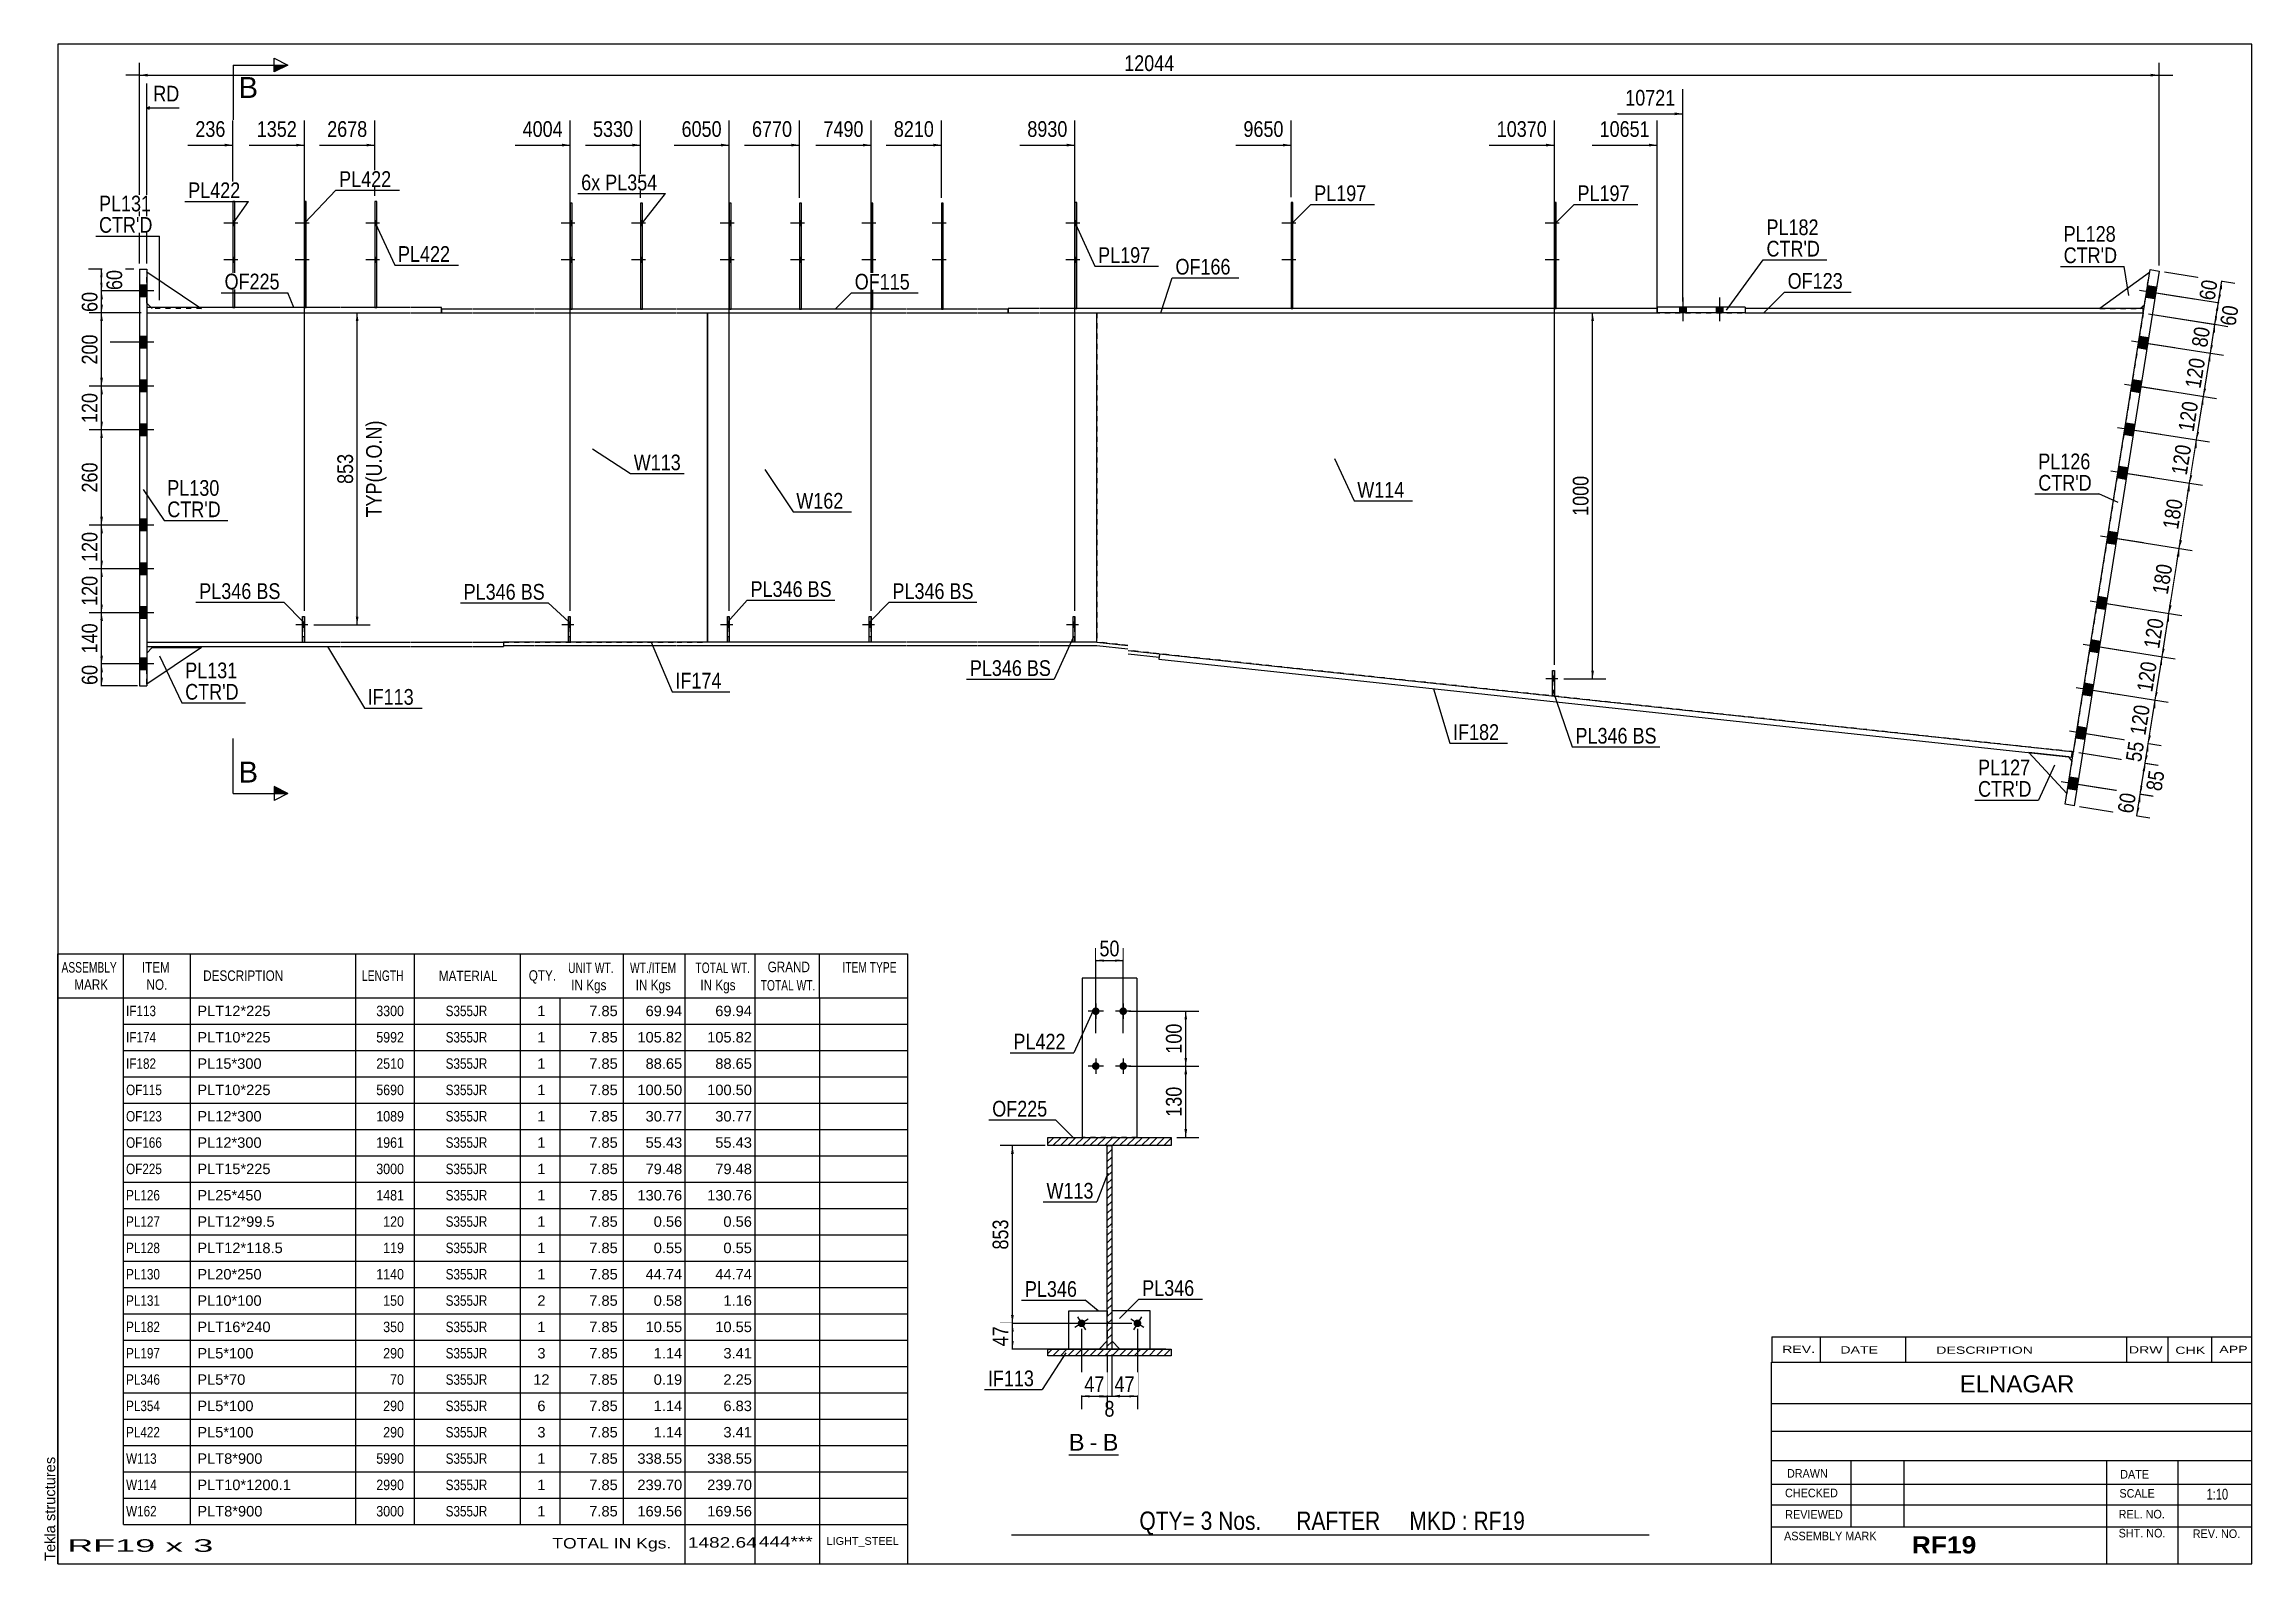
# Model space of a CAD drawing. Header units: millimetres. Extents: x -19 to 384, y -198 to 79.
import ezdxf

# ---------------------------------------------------------------- set-up
doc = ezdxf.new("R2010")
doc.units = ezdxf.units.MM
doc.linetypes.add('DXK_LINE_DOT1', pattern=[1.8814, 0.9407, -0.9407])
doc.linetypes.add('DXK_LINE_DOT2', pattern=[3.9198, 1.9599, -1.9599])
doc.styles.add('Arial', font='ARIAL.TTF', dxfattribs={"height": 0.2})
doc.styles.add('Arial Bold', font='ARIALBD.TTF', dxfattribs={"height": 0.2})
doc.styles.add('Arial Narrow', font='ARIALN.TTF', dxfattribs={"height": 0.2})

# ---------------------------------------------------------------- blocks, each defined once
blk = doc.blocks.new('Unknown-623515201-1211')
at = {"color": 5, "linetype": 'Continuous'}
for p, q in [((383.81, 78.99), (-16.19, 78.99)), ((-16.19, 78.99), (-16.19, -198.01)), ((383.81, -198.01), (383.81, 78.99)), ((-16.19, -198.01), (383.81, -198.01))]:
    blk.add_line(p, q, dxfattribs=at)
at = {"color": 174, "linetype": 'Continuous', "style": 'Arial'}
blk.add_text('Tekla structures', height=1.9102, rotation=90, dxfattribs=at).set_placement((-16.69, -197.51))
blk = doc.blocks.new('Unknown-623515201-16 - 2534')
at = {"color": 7, "linetype": 'Continuous'}
blk.add_line((168.12, -178.16), (177.15, -178.16), dxfattribs=at)
at = {"color": 0, "linetype": 'Continuous'}
blk.add_wipeout([(170.96, -177.41), (170.96, -174.21), (168.12, -174.21), (168.12, -177.41)], dxfattribs=at)
blk.add_wipeout([(173.34, -177.41), (173.34, -174.21), (171.92, -174.21), (171.92, -177.41)], dxfattribs=at)
at = {"color": 96, "linetype": 'Continuous', "style": 'Arial'}
blk.add_text('B', height=3.06, dxfattribs=at).set_placement((168.12, -177.41))
at = {"color": 0, "linetype": 'Continuous'}
blk.add_wipeout([(177.15, -177.41), (177.15, -174.21), (174.3, -174.21), (174.3, -177.41)], dxfattribs=at)
at = {"color": 96, "linetype": 'Continuous', "style": 'Arial'}
for s, p in [('-', (171.92, -177.41)), ('B', (174.3, -177.41))]:
    blk.add_text(s, height=3.06, dxfattribs=at).set_placement(p)
blk = doc.blocks.new('Part-623515201-1801 - 1232')
at = {"color": 2, "linetype": 'Continuous'}
for p, q in [((16.05, 50.33), (15.72, 50.33)), ((15.72, 50.33), (15.72, 31)), ((16.05, 31), (16.05, 50.33))]:
    blk.add_line(p, q, dxfattribs=at)
at = {"color": 7, "linetype": 'DXK_LINE_DOT1'}
blk.add_line((15.72, 31), (16.05, 31), dxfattribs=at)
blk = doc.blocks.new('Part-623515201-1287 - 1232')
at = {"color": 7, "linetype": 'DXK_LINE_DOT1'}
for p, q in [((256.31, -39.79), (256.31, -35.16)), ((256.31, -35.16), (256.64, -35.16)), ((256.64, -39.79), (256.64, -35.16)), ((256.64, -39.79), (256.31, -39.79))]:
    blk.add_line(p, q, dxfattribs=at)
blk = doc.blocks.new('Bolt-623515201-1240 - 1232')
at = {"linetype": 'Continuous'}
blk.add_hatch(color=3, dxfattribs=at).paths.add_polyline_path([(256.64, -37.16), (256.64, -36.22), (256.31, -36.22), (256.31, -37.16)])
at = {"color": 3, "linetype": 'Continuous'}
for p, q in [((256.64, -36.22), (256.31, -36.22)), ((257.27, -36.69), (255.07, -36.69)), ((256.64, -37.16), (256.31, -37.16))]:
    blk.add_line(p, q, dxfattribs=at)
blk = doc.blocks.new('Part-623515201-1450 - 1232')
at = {"color": 2, "linetype": 'Continuous'}
for p, q in [((173.25, -30), (173.25, 30)), ((351.27, -50), (351.01, -49.98))]:
    blk.add_line(p, q, dxfattribs=at)
at = {"color": 7, "linetype": 'DXK_LINE_DOT1'}
for p, q in [((173.25, 30), (178.85, 30)), ((178.95, 30), (363.99, 30)), ((363.99, 30), (351.27, -50)), ((178.85, -30.6), (173.25, -30)), ((173.25, -30), (178.85, -30.6)), ((351.01, -49.98), (178.95, -31.53)), ((178.95, -31.53), (351.27, -49.99))]:
    blk.add_line(p, q, dxfattribs=at)
blk = doc.blocks.new('Part-623515201-1265 - 1232')
at = {"color": 2, "linetype": 'Continuous'}
for p, q in [((256.31, -39.79), (256.31, -35.16)), ((256.31, -35.16), (256.64, -35.16)), ((256.64, -35.16), (256.64, -39.79)), ((256.64, -39.79), (256.31, -39.79))]:
    blk.add_line(p, q, dxfattribs=at)
at = {"color": 7, "linetype": 'DXK_LINE_DOT1'}
blk.add_line((256.31, -38.79), (256.64, -38.79), dxfattribs=at)
blk = doc.blocks.new('Bolt-623515201-1241 - 1232')
at = {"color": 3, "linetype": 'DXK_LINE_DOT2'}
for p, q in [((256.64, -36.22), (256.31, -36.22)), ((257.27, -36.69), (255.07, -36.69)), ((256.64, -37.16), (256.31, -37.16))]:
    blk.add_line(p, q, dxfattribs=at)
blk = doc.blocks.new('Part-623515201-1362 - 1232')
at = {"color": 2, "linetype": 'Continuous'}
for p, q in [((53.75, 30.67), (53.75, 30)), ((59.35, 30.67), (53.75, 30.67)), ((53.75, 30), (59.35, 30)), ((70.65, 30.67), (59.45, 30.67)), ((59.45, 30), (70.65, 30)), ((83.68, 30.67), (70.75, 30.67)), ((70.75, 30), (83.68, 30)), ((96.52, 30.67), (83.78, 30.67)), ((83.78, 30), (96.52, 30)), ((112.67, 30.67), (96.62, 30.67)), ((96.62, 30), (112.67, 30)), ((125.5, 30.67), (112.77, 30.67)), ((112.77, 30), (125.5, 30)), ((138.53, 30.67), (125.6, 30.67)), ((125.6, 30), (138.53, 30)), ((151.37, 30.67), (138.63, 30.67)), ((138.63, 30), (151.37, 30)), ((157.07, 30.67), (151.47, 30.67)), ((151.47, 30), (157.07, 30))]:
    blk.add_line(p, q, dxfattribs=at)
at = {"color": 7, "linetype": 'DXK_LINE_DOT1'}
blk.add_line((157.07, 30), (157.07, 30.67), dxfattribs=at)
blk = doc.blocks.new('Bolt-623515201-1242 - 1232')
at = {"linetype": 'Continuous'}
for points in [[(256.97, 45.87), (256.97, 46.8), (256.64, 46.8), (256.64, 45.87)], [(256.97, 45.87), (256.97, 46.8), (256.64, 46.8), (256.64, 45.87)], [(256.97, 39.2), (256.97, 40.13), (256.64, 40.13), (256.64, 39.2)], [(256.97, 39.2), (256.97, 40.13), (256.64, 40.13), (256.64, 39.2)]]:
    blk.add_hatch(color=3, dxfattribs=at).paths.add_polyline_path(points)
at = {"color": 3, "linetype": 'Continuous'}
for p, q in [((257.51, 46.33), (254.97, 46.33)), ((257.51, 46.33), (254.97, 46.33)), ((256.97, 46.8), (256.64, 46.8)), ((256.97, 46.8), (256.64, 46.8)), ((256.97, 45.87), (256.64, 45.87)), ((256.97, 45.87), (256.64, 45.87)), ((257.51, 39.67), (254.97, 39.67)), ((257.51, 39.67), (254.97, 39.67)), ((256.97, 40.13), (256.64, 40.13)), ((256.97, 40.13), (256.64, 40.13)), ((256.97, 39.2), (256.64, 39.2)), ((256.97, 39.2), (256.64, 39.2))]:
    blk.add_line(p, q, dxfattribs=at)
blk = doc.blocks.new('Part-623515201-1309 - 1232')
at = {"color": 2, "linetype": 'Continuous'}
for p, q in [((256.97, 50.13), (256.64, 50.13)), ((256.64, 50.13), (256.64, 30.8)), ((256.97, 30.8), (256.97, 50.13))]:
    blk.add_line(p, q, dxfattribs=at)
at = {"color": 7, "linetype": 'DXK_LINE_DOT1'}
blk.add_line((256.64, 30.8), (256.97, 30.8), dxfattribs=at)
blk = doc.blocks.new('Bolt-623515201-1876 - 1232')
at = {"linetype": 'Continuous'}
blk.add_hatch(color=3, dxfattribs=at).paths.add_polyline_path([(132.07, -27.33), (132.07, -26.4), (131.73, -26.4), (131.73, -27.33)])
at = {"color": 3, "linetype": 'Continuous'}
for p, q in [((132.7, -26.87), (130.5, -26.87)), ((132.07, -26.4), (131.73, -26.4)), ((132.07, -27.33), (131.73, -27.33))]:
    blk.add_line(p, q, dxfattribs=at)
blk = doc.blocks.new('Part-623515201-1747 - 1232')
at = {"color": 2, "linetype": 'Continuous'}
for p, q in [((28.42, -30), (28.42, -25.33)), ((28.42, -25.33), (28.75, -25.33)), ((28.75, -25.33), (28.75, -30))]:
    blk.add_line(p, q, dxfattribs=at)
at = {"color": 7, "linetype": 'DXK_LINE_DOT1'}
blk.add_line((28.42, -29), (28.75, -29), dxfattribs=at)
blk = doc.blocks.new('Bolt-623515201-1310 - 1232')
at = {"linetype": 'Continuous'}
for points in [[(119.37, 45.87), (119.37, 46.8), (119.03, 46.8), (119.03, 45.87)], [(119.37, 45.87), (119.37, 46.8), (119.03, 46.8), (119.03, 45.87)], [(119.37, 39.2), (119.37, 40.13), (119.03, 40.13), (119.03, 39.2)], [(119.37, 39.2), (119.37, 40.13), (119.03, 40.13), (119.03, 39.2)]]:
    blk.add_hatch(color=3, dxfattribs=at).paths.add_polyline_path(points)
at = {"color": 3, "linetype": 'Continuous'}
for p, q in [((119.9, 46.33), (117.37, 46.33)), ((119.9, 46.33), (117.37, 46.33)), ((119.37, 46.8), (119.03, 46.8)), ((119.37, 46.8), (119.03, 46.8)), ((119.37, 45.87), (119.03, 45.87)), ((119.37, 45.87), (119.03, 45.87)), ((119.9, 39.67), (117.37, 39.67)), ((119.9, 39.67), (117.37, 39.67)), ((119.37, 40.13), (119.03, 40.13)), ((119.37, 40.13), (119.03, 40.13)), ((119.37, 39.2), (119.03, 39.2)), ((119.37, 39.2), (119.03, 39.2))]:
    blk.add_line(p, q, dxfattribs=at)
blk = doc.blocks.new('Bolt-623515201-1311 - 1232')
at = {"linetype": 'Continuous'}
for points in [[(145.23, 45.87), (145.23, 46.8), (144.9, 46.8), (144.9, 45.87)], [(145.23, 45.87), (145.23, 46.8), (144.9, 46.8), (144.9, 45.87)], [(145.23, 39.2), (145.23, 40.13), (144.9, 40.13), (144.9, 39.2)], [(145.23, 39.2), (145.23, 40.13), (144.9, 40.13), (144.9, 39.2)]]:
    blk.add_hatch(color=3, dxfattribs=at).paths.add_polyline_path(points)
at = {"color": 3, "linetype": 'Continuous'}
for p, q in [((145.77, 46.33), (143.23, 46.33)), ((145.77, 46.33), (143.23, 46.33)), ((145.23, 46.8), (144.9, 46.8)), ((145.23, 46.8), (144.9, 46.8)), ((145.23, 45.87), (144.9, 45.87)), ((145.23, 45.87), (144.9, 45.87)), ((145.77, 39.67), (143.23, 39.67)), ((145.77, 39.67), (143.23, 39.67)), ((145.23, 40.13), (144.9, 40.13)), ((145.23, 40.13), (144.9, 40.13)), ((145.23, 39.2), (144.9, 39.2)), ((145.23, 39.2), (144.9, 39.2))]:
    blk.add_line(p, q, dxfattribs=at)
blk = doc.blocks.new('Bolt-623515201-1312 - 1232')
at = {"linetype": 'Continuous'}
for points in [[(208.97, 45.87), (208.97, 46.8), (208.64, 46.8), (208.64, 45.87)], [(208.97, 45.87), (208.97, 46.8), (208.64, 46.8), (208.64, 45.87)], [(208.97, 39.2), (208.97, 40.13), (208.64, 40.13), (208.64, 39.2)], [(208.97, 39.2), (208.97, 40.13), (208.64, 40.13), (208.64, 39.2)]]:
    blk.add_hatch(color=3, dxfattribs=at).paths.add_polyline_path(points)
at = {"color": 3, "linetype": 'Continuous'}
for p, q in [((209.51, 46.33), (206.97, 46.33)), ((209.51, 46.33), (206.97, 46.33)), ((208.97, 46.8), (208.64, 46.8)), ((208.97, 46.8), (208.64, 46.8)), ((208.97, 45.87), (208.64, 45.87)), ((208.97, 45.87), (208.64, 45.87)), ((209.51, 39.67), (206.97, 39.67)), ((209.51, 39.67), (206.97, 39.67)), ((208.97, 40.13), (208.64, 40.13)), ((208.97, 40.13), (208.64, 40.13)), ((208.97, 39.2), (208.64, 39.2)), ((208.97, 39.2), (208.64, 39.2))]:
    blk.add_line(p, q, dxfattribs=at)
blk = doc.blocks.new('Part-623515201-1816 - 1232')
at = {"color": 2, "linetype": 'Continuous'}
for p, q in [((119.37, 50), (119.03, 50)), ((119.03, 50), (119.03, 30.67)), ((119.37, 30.67), (119.37, 50))]:
    blk.add_line(p, q, dxfattribs=at)
at = {"color": 7, "linetype": 'DXK_LINE_DOT1'}
blk.add_line((119.03, 30.67), (119.37, 30.67), dxfattribs=at)
blk = doc.blocks.new('Bolt-623515201-1314 - 1232')
at = {"linetype": 'Continuous'}
for points in [[(77.55, 45.87), (77.55, 46.8), (77.22, 46.8), (77.22, 45.87)], [(77.55, 45.87), (77.55, 46.8), (77.22, 46.8), (77.22, 45.87)], [(77.55, 39.2), (77.55, 40.13), (77.22, 40.13), (77.22, 39.2)], [(77.55, 39.2), (77.55, 40.13), (77.22, 40.13), (77.22, 39.2)]]:
    blk.add_hatch(color=3, dxfattribs=at).paths.add_polyline_path(points)
at = {"color": 3, "linetype": 'Continuous'}
for p, q in [((78.08, 46.33), (75.55, 46.33)), ((78.08, 46.33), (75.55, 46.33)), ((77.55, 46.8), (77.22, 46.8)), ((77.55, 46.8), (77.22, 46.8)), ((77.55, 45.87), (77.22, 45.87)), ((77.55, 45.87), (77.22, 45.87)), ((78.08, 39.67), (75.55, 39.67)), ((78.08, 39.67), (75.55, 39.67)), ((77.55, 40.13), (77.22, 40.13)), ((77.55, 40.13), (77.22, 40.13)), ((77.55, 39.2), (77.22, 39.2)), ((77.55, 39.2), (77.22, 39.2))]:
    blk.add_line(p, q, dxfattribs=at)
blk = doc.blocks.new('Part-623515201-1774 - 1232')
at = {"color": 2, "linetype": 'Continuous'}
for p, q in [((106.53, 50), (106.2, 50)), ((106.2, 50), (106.2, 30.67)), ((106.53, 30.67), (106.53, 50))]:
    blk.add_line(p, q, dxfattribs=at)
at = {"color": 7, "linetype": 'DXK_LINE_DOT1'}
blk.add_line((106.2, 30.67), (106.53, 30.67), dxfattribs=at)
blk = doc.blocks.new('Bolt-623515201-1315 - 1232')
at = {"linetype": 'Continuous'}
for points in [[(29.08, 45.87), (29.08, 46.8), (28.75, 46.8), (28.75, 45.87)], [(29.08, 45.87), (29.08, 46.8), (28.75, 46.8), (28.75, 45.87)], [(29.08, 39.2), (29.08, 40.13), (28.75, 40.13), (28.75, 39.2)], [(29.08, 39.2), (29.08, 40.13), (28.75, 40.13), (28.75, 39.2)]]:
    blk.add_hatch(color=3, dxfattribs=at).paths.add_polyline_path(points)
at = {"color": 3, "linetype": 'Continuous'}
for p, q in [((29.62, 46.33), (27.08, 46.33)), ((29.62, 46.33), (27.08, 46.33)), ((29.08, 46.8), (28.75, 46.8)), ((29.08, 46.8), (28.75, 46.8)), ((29.08, 45.87), (28.75, 45.87)), ((29.08, 45.87), (28.75, 45.87)), ((29.62, 39.67), (27.08, 39.67)), ((29.62, 39.67), (27.08, 39.67)), ((29.08, 40.13), (28.75, 40.13)), ((29.08, 40.13), (28.75, 40.13)), ((29.08, 39.2), (28.75, 39.2)), ((29.08, 39.2), (28.75, 39.2))]:
    blk.add_line(p, q, dxfattribs=at)
blk = doc.blocks.new('Part-623515201-1717 - 1232')
at = {"color": 2, "linetype": 'Continuous'}
for p, q in [((131.73, -30), (131.73, -25.33)), ((131.73, -25.33), (132.07, -25.33)), ((132.07, -25.33), (132.07, -30))]:
    blk.add_line(p, q, dxfattribs=at)
at = {"color": 7, "linetype": 'DXK_LINE_DOT1'}
blk.add_line((131.73, -29), (132.07, -29), dxfattribs=at)
blk = doc.blocks.new('Bolt-623515201-1316 - 1232')
at = {"linetype": 'Continuous'}
for points in [[(-1.33, 35.07), (-1.33, 32.93), (0, 32.93), (0, 35.07)], [(-1.33, 35.07), (-1.33, 32.93), (0, 32.93), (0, 35.07)], [(-1.33, 25.73), (-1.33, 23.6), (0, 23.6), (0, 25.73)], [(-1.33, 25.73), (-1.33, 23.6), (0, 23.6), (0, 25.73)], [(-1.33, 17.73), (-1.33, 15.6), (0, 15.6), (0, 17.73)], [(-1.33, 17.73), (-1.33, 15.6), (0, 15.6), (0, 17.73)], [(-1.33, 9.73), (-1.33, 7.6), (0, 7.6), (0, 9.73)], [(-1.33, 9.73), (-1.33, 7.6), (0, 7.6), (0, 9.73)], [(-1.33, -7.6), (-1.33, -9.73), (0, -9.73), (0, -7.6)], [(-1.33, -7.6), (-1.33, -9.73), (0, -9.73), (0, -7.6)], [(-1.33, -15.6), (-1.33, -17.73), (0, -17.73), (0, -15.6)], [(-1.33, -15.6), (-1.33, -17.73), (0, -17.73), (0, -15.6)], [(-1.33, -23.6), (-1.33, -25.73), (0, -25.73), (0, -23.6)], [(-1.33, -23.6), (-1.33, -25.73), (0, -25.73), (0, -23.6)], [(-1.33, -32.93), (-1.33, -35.07), (0, -35.07), (0, -32.93)], [(-1.33, -32.93), (-1.33, -35.07), (0, -35.07), (0, -32.93)]]:
    blk.add_hatch(color=3, dxfattribs=at).paths.add_polyline_path(points)
at = {"color": 3, "linetype": 'Continuous'}
for p, q in [((1.32, 34), (-6.67, 34)), ((1.32, 34), (-6.67, 34)), ((0, 35.07), (-1.33, 35.07)), ((0, 35.07), (-1.33, 35.07)), ((0, 32.93), (-1.33, 32.93)), ((0, 32.93), (-1.33, 32.93)), ((1.32, 24.67), (-6.67, 24.67)), ((1.32, 24.67), (-6.67, 24.67)), ((0, 25.73), (-1.33, 25.73)), ((0, 25.73), (-1.33, 25.73)), ((0, 23.6), (-1.33, 23.6)), ((0, 23.6), (-1.33, 23.6)), ((1.32, 16.67), (-6.67, 16.67)), ((1.32, 16.67), (-6.67, 16.67)), ((0, 17.73), (-1.33, 17.73)), ((0, 17.73), (-1.33, 17.73)), ((0, 15.6), (-1.33, 15.6)), ((0, 15.6), (-1.33, 15.6)), ((1.32, 8.67), (-6.67, 8.67)), ((1.32, 8.67), (-6.67, 8.67)), ((0, 9.73), (-1.33, 9.73)), ((0, 9.73), (-1.33, 9.73)), ((0, 7.6), (-1.33, 7.6)), ((0, 7.6), (-1.33, 7.6)), ((0, -7.6), (-1.33, -7.6)), ((0, -7.6), (-1.33, -7.6)), ((1.32, -8.67), (-6.67, -8.67)), ((1.32, -8.67), (-6.67, -8.67)), ((0, -9.73), (-1.33, -9.73)), ((0, -9.73), (-1.33, -9.73)), ((0, -15.6), (-1.33, -15.6)), ((0, -15.6), (-1.33, -15.6)), ((1.32, -16.67), (-6.67, -16.67)), ((1.32, -16.67), (-6.67, -16.67)), ((0, -17.73), (-1.33, -17.73)), ((0, -17.73), (-1.33, -17.73)), ((0, -23.6), (-1.33, -23.6)), ((0, -23.6), (-1.33, -23.6)), ((1.32, -24.67), (-6.67, -24.67)), ((1.32, -24.67), (-6.67, -24.67)), ((0, -25.73), (-1.33, -25.73)), ((0, -25.73), (-1.33, -25.73)), ((1.32, -34), (-6.67, -34)), ((1.32, -34), (-6.67, -34)), ((0, -32.93), (-1.33, -32.93)), ((0, -32.93), (-1.33, -32.93)), ((0, -35.07), (-1.33, -35.07)), ((0, -35.07), (-1.33, -35.07))]:
    blk.add_line(p, q, dxfattribs=at)
blk = doc.blocks.new('Part-623515201-1811 - 1232')
at = {"color": 2, "linetype": 'Continuous'}
for p, q in [((90.38, 50), (90.05, 50)), ((90.05, 50), (90.05, 30.67)), ((90.38, 30.67), (90.38, 50))]:
    blk.add_line(p, q, dxfattribs=at)
at = {"color": 7, "linetype": 'DXK_LINE_DOT1'}
blk.add_line((90.05, 30.67), (90.38, 30.67), dxfattribs=at)
blk = doc.blocks.new('Bolt-623515201-1317 - 1232')
at = {"linetype": 'Continuous'}
for points in [[(364.79, 35), (364.45, 32.9), (366.1, 32.64), (366.43, 34.74)], [(364.79, 35), (364.45, 32.9), (366.1, 32.64), (366.43, 34.74)], [(364.79, 35), (364.45, 32.9), (366.1, 32.64), (366.43, 34.74)], [(364.79, 35), (364.45, 32.9), (366.1, 32.64), (366.43, 34.74)], [(363.32, 25.79), (362.99, 23.68), (364.63, 23.42), (364.97, 25.52)], [(363.32, 25.79), (362.99, 23.68), (364.63, 23.42), (364.97, 25.52)], [(363.32, 25.79), (362.99, 23.68), (364.63, 23.42), (364.97, 25.52)], [(363.32, 25.79), (362.99, 23.68), (364.63, 23.42), (364.97, 25.52)], [(362.06, 17.89), (361.73, 15.78), (363.38, 15.52), (363.71, 17.62)], [(362.06, 17.89), (361.73, 15.78), (363.38, 15.52), (363.71, 17.62)], [(362.06, 17.89), (361.73, 15.78), (363.38, 15.52), (363.71, 17.62)], [(362.06, 17.89), (361.73, 15.78), (363.38, 15.52), (363.71, 17.62)], [(360.81, 9.98), (360.47, 7.88), (362.12, 7.62), (362.45, 9.72)], [(360.81, 9.98), (360.47, 7.88), (362.12, 7.62), (362.45, 9.72)], [(360.81, 9.98), (360.47, 7.88), (362.12, 7.62), (362.45, 9.72)], [(360.81, 9.98), (360.47, 7.88), (362.12, 7.62), (362.45, 9.72)], [(359.55, 2.08), (359.22, -0.02), (360.86, -0.28), (361.2, 1.82)], [(359.55, 2.08), (359.22, -0.02), (360.86, -0.28), (361.2, 1.82)], [(359.55, 2.08), (359.22, -0.02), (360.86, -0.28), (361.2, 1.82)], [(359.55, 2.08), (359.22, -0.02), (360.86, -0.28), (361.2, 1.82)], [(357.66, -9.78), (357.33, -11.89), (358.98, -12.15), (359.31, -10.04)], [(357.66, -9.78), (357.33, -11.89), (358.98, -12.15), (359.31, -10.04)], [(357.66, -9.78), (357.33, -11.89), (358.98, -12.15), (359.31, -10.04)], [(357.66, -9.78), (357.33, -11.89), (358.98, -12.15), (359.31, -10.04)], [(355.78, -21.65), (355.44, -23.76), (357.09, -24.02), (357.42, -21.91)], [(355.78, -21.65), (355.44, -23.76), (357.09, -24.02), (357.42, -21.91)], [(355.78, -21.65), (355.44, -23.76), (357.09, -24.02), (357.42, -21.91)], [(355.78, -21.65), (355.44, -23.76), (357.09, -24.02), (357.42, -21.91)], [(354.52, -29.55), (354.19, -31.66), (355.83, -31.92), (356.17, -29.82)], [(354.52, -29.55), (354.19, -31.66), (355.83, -31.92), (356.17, -29.82)], [(354.52, -29.55), (354.19, -31.66), (355.83, -31.92), (356.17, -29.82)], [(354.52, -29.55), (354.19, -31.66), (355.83, -31.92), (356.17, -29.82)], [(353.26, -37.45), (352.93, -39.56), (354.58, -39.82), (354.91, -37.72)], [(353.26, -37.45), (352.93, -39.56), (354.58, -39.82), (354.91, -37.72)], [(353.26, -37.45), (352.93, -39.56), (354.58, -39.82), (354.91, -37.72)], [(353.26, -37.45), (352.93, -39.56), (354.58, -39.82), (354.91, -37.72)], [(352.01, -45.36), (351.67, -47.46), (353.32, -47.72), (353.65, -45.62)], [(352.01, -45.36), (351.67, -47.46), (353.32, -47.72), (353.65, -45.62)], [(352.01, -45.36), (351.67, -47.46), (353.32, -47.72), (353.65, -45.62)], [(352.01, -45.36), (351.67, -47.46), (353.32, -47.72), (353.65, -45.62)], [(350.54, -54.57), (350.21, -56.68), (351.85, -56.94), (352.19, -54.83)], [(350.54, -54.57), (350.21, -56.68), (351.85, -56.94), (352.19, -54.83)], [(350.54, -54.57), (350.21, -56.68), (351.85, -56.94), (352.19, -54.83)], [(350.54, -54.57), (350.21, -56.68), (351.85, -56.94), (352.19, -54.83)]]:
    blk.add_hatch(color=3, dxfattribs=at).paths.add_polyline_path(points)
at = {"color": 3, "linetype": 'Continuous'}
for p, q in [((363.32, 34.16), (371.2, 32.9)), ((363.32, 34.16), (371.2, 32.9)), ((363.32, 34.16), (371.2, 32.9)), ((363.32, 34.16), (371.2, 32.9)), ((364.45, 32.9), (366.1, 32.64)), ((364.45, 32.9), (366.1, 32.64)), ((364.45, 32.9), (366.1, 32.64)), ((364.45, 32.9), (366.1, 32.64)), ((364.79, 35), (366.43, 34.74)), ((364.79, 35), (366.43, 34.74)), ((364.79, 35), (366.43, 34.74)), ((364.79, 35), (366.43, 34.74)), ((361.85, 24.94), (369.74, 23.69)), ((361.85, 24.94), (369.74, 23.69)), ((361.85, 24.94), (369.74, 23.69)), ((361.85, 24.94), (369.74, 23.69)), ((363.32, 25.79), (364.97, 25.52)), ((363.32, 25.79), (364.97, 25.52)), ((363.32, 25.79), (364.97, 25.52)), ((363.32, 25.79), (364.97, 25.52)), ((362.99, 23.68), (364.63, 23.42)), ((362.99, 23.68), (364.63, 23.42)), ((362.99, 23.68), (364.63, 23.42)), ((362.99, 23.68), (364.63, 23.42)), ((360.6, 17.04), (368.48, 15.79)), ((360.6, 17.04), (368.48, 15.79)), ((360.6, 17.04), (368.48, 15.79)), ((360.6, 17.04), (368.48, 15.79)), ((362.06, 17.89), (363.71, 17.62)), ((362.06, 17.89), (363.71, 17.62)), ((362.06, 17.89), (363.71, 17.62)), ((362.06, 17.89), (363.71, 17.62)), ((361.73, 15.78), (363.38, 15.52)), ((361.73, 15.78), (363.38, 15.52)), ((361.73, 15.78), (363.38, 15.52)), ((361.73, 15.78), (363.38, 15.52)), ((359.34, 9.14), (367.22, 7.88)), ((359.34, 9.14), (367.22, 7.88)), ((359.34, 9.14), (367.22, 7.88)), ((359.34, 9.14), (367.22, 7.88)), ((360.81, 9.98), (362.45, 9.72)), ((360.81, 9.98), (362.45, 9.72)), ((360.81, 9.98), (362.45, 9.72)), ((360.81, 9.98), (362.45, 9.72)), ((360.47, 7.88), (362.12, 7.62)), ((360.47, 7.88), (362.12, 7.62)), ((360.47, 7.88), (362.12, 7.62)), ((360.47, 7.88), (362.12, 7.62)), ((358.08, 1.24), (365.97, -0.02)), ((358.08, 1.24), (365.97, -0.02)), ((358.08, 1.24), (365.97, -0.02)), ((358.08, 1.24), (365.97, -0.02)), ((359.55, 2.08), (361.2, 1.82)), ((359.55, 2.08), (361.2, 1.82)), ((359.55, 2.08), (361.2, 1.82)), ((359.55, 2.08), (361.2, 1.82)), ((359.22, -0.02), (360.86, -0.28)), ((359.22, -0.02), (360.86, -0.28)), ((359.22, -0.02), (360.86, -0.28)), ((359.22, -0.02), (360.86, -0.28)), ((356.2, -10.63), (364.08, -11.88)), ((356.2, -10.63), (364.08, -11.88)), ((356.2, -10.63), (364.08, -11.88)), ((356.2, -10.63), (364.08, -11.88)), ((357.33, -11.89), (358.98, -12.15)), ((357.33, -11.89), (358.98, -12.15)), ((357.33, -11.89), (358.98, -12.15)), ((357.33, -11.89), (358.98, -12.15)), ((357.66, -9.78), (359.31, -10.04)), ((357.66, -9.78), (359.31, -10.04)), ((357.66, -9.78), (359.31, -10.04)), ((357.66, -9.78), (359.31, -10.04)), ((354.31, -22.5), (362.19, -23.75)), ((354.31, -22.5), (362.19, -23.75)), ((354.31, -22.5), (362.19, -23.75)), ((354.31, -22.5), (362.19, -23.75)), ((355.44, -23.76), (357.09, -24.02)), ((355.44, -23.76), (357.09, -24.02)), ((355.44, -23.76), (357.09, -24.02)), ((355.44, -23.76), (357.09, -24.02)), ((355.78, -21.65), (357.42, -21.91)), ((355.78, -21.65), (357.42, -21.91)), ((355.78, -21.65), (357.42, -21.91)), ((355.78, -21.65), (357.42, -21.91)), ((353.05, -30.4), (360.94, -31.65)), ((353.05, -30.4), (360.94, -31.65)), ((353.05, -30.4), (360.94, -31.65)), ((353.05, -30.4), (360.94, -31.65)), ((354.19, -31.66), (355.83, -31.92)), ((354.19, -31.66), (355.83, -31.92)), ((354.19, -31.66), (355.83, -31.92)), ((354.19, -31.66), (355.83, -31.92)), ((354.52, -29.55), (356.17, -29.82)), ((354.52, -29.55), (356.17, -29.82)), ((354.52, -29.55), (356.17, -29.82)), ((354.52, -29.55), (356.17, -29.82)), ((351.8, -38.3), (359.68, -39.55)), ((351.8, -38.3), (359.68, -39.55)), ((351.8, -38.3), (359.68, -39.55)), ((351.8, -38.3), (359.68, -39.55)), ((352.93, -39.56), (354.58, -39.82)), ((352.93, -39.56), (354.58, -39.82)), ((352.93, -39.56), (354.58, -39.82)), ((352.93, -39.56), (354.58, -39.82)), ((353.26, -37.45), (354.91, -37.72)), ((353.26, -37.45), (354.91, -37.72)), ((353.26, -37.45), (354.91, -37.72)), ((353.26, -37.45), (354.91, -37.72)), ((350.54, -46.2), (358.42, -47.46)), ((350.54, -46.2), (358.42, -47.46)), ((350.54, -46.2), (358.42, -47.46)), ((350.54, -46.2), (358.42, -47.46)), ((351.67, -47.46), (353.32, -47.72)), ((351.67, -47.46), (353.32, -47.72)), ((351.67, -47.46), (353.32, -47.72)), ((351.67, -47.46), (353.32, -47.72)), ((352.01, -45.36), (353.65, -45.62)), ((352.01, -45.36), (353.65, -45.62)), ((352.01, -45.36), (353.65, -45.62)), ((352.01, -45.36), (353.65, -45.62)), ((349.07, -55.42), (356.96, -56.67)), ((349.07, -55.42), (356.96, -56.67)), ((349.07, -55.42), (356.96, -56.67)), ((349.07, -55.42), (356.96, -56.67)), ((350.54, -54.57), (352.19, -54.83)), ((350.54, -54.57), (352.19, -54.83)), ((350.54, -54.57), (352.19, -54.83)), ((350.54, -54.57), (352.19, -54.83)), ((350.21, -56.68), (351.85, -56.94)), ((350.21, -56.68), (351.85, -56.94)), ((350.21, -56.68), (351.85, -56.94)), ((350.21, -56.68), (351.85, -56.94))]:
    blk.add_line(p, q, dxfattribs=at)
blk = doc.blocks.new('Part-623515201-1627 - 1232')
at = {"color": 2, "linetype": 'Continuous'}
for p, q in [((365.16, 37.38), (356.12, 30.8)), ((363.45, 30.8), (364.22, 31.46))]:
    blk.add_line(p, q, dxfattribs=at)
at = {"color": 7, "linetype": 'DXK_LINE_DOT1'}
for p, q in [((364.22, 31.46), (365.16, 37.38)), ((356.12, 30.8), (363.45, 30.8))]:
    blk.add_line(p, q, dxfattribs=at)
blk = doc.blocks.new('Part-623515201-7763 - 1232')
at = {"color": 7, "linetype": 'DXK_LINE_DOT1'}
for p, q in [((168.9, -30), (168.9, -25.33)), ((168.9, -25.33), (169.23, -25.33)), ((169.23, -30), (169.23, -25.33)), ((168.9, -29), (169.23, -29))]:
    blk.add_line(p, q, dxfattribs=at)
blk = doc.blocks.new('Bolt-623515201-1318 - 1232')
at = {"linetype": 'Continuous'}
for points in [[(280.68, 31.07), (279.48, 31.07), (279.48, 30), (280.68, 30)], [(280.68, 31.07), (279.48, 31.07), (279.48, 30), (280.68, 30)], [(287.34, 31.07), (286.14, 31.07), (286.14, 30), (287.34, 30)], [(287.34, 31.07), (286.14, 31.07), (286.14, 30), (287.34, 30)]]:
    blk.add_hatch(color=3, dxfattribs=at).paths.add_polyline_path(points)
at = {"color": 3, "linetype": 'Continuous'}
for p, q in [((280.08, 32.8), (280.08, 28.47)), ((280.08, 32.8), (280.08, 28.47)), ((286.74, 32.8), (286.74, 28.47)), ((286.74, 32.8), (286.74, 28.47)), ((279.48, 31.07), (279.48, 30)), ((279.48, 31.07), (279.48, 30)), ((280.68, 31.07), (280.68, 30)), ((280.68, 31.07), (280.68, 30)), ((286.14, 31.07), (286.14, 30)), ((286.14, 31.07), (286.14, 30)), ((287.34, 31.07), (287.34, 30)), ((287.34, 31.07), (287.34, 30))]:
    blk.add_line(p, q, dxfattribs=at)
blk = doc.blocks.new('Part-623515201-1858 - 1232')
at = {"color": 2, "linetype": 'Continuous'}
for p, q in [((77.55, 50), (77.22, 50)), ((77.22, 50), (77.22, 30.67)), ((77.55, 30.67), (77.55, 50))]:
    blk.add_line(p, q, dxfattribs=at)
at = {"color": 7, "linetype": 'DXK_LINE_DOT1'}
blk.add_line((77.22, 30.67), (77.55, 30.67), dxfattribs=at)
blk = doc.blocks.new('Part-623515201-1737 - 1232')
at = {"color": 2, "linetype": 'Continuous'}
for p, q in [((76.88, -30), (76.88, -25.33)), ((76.88, -25.33), (77.22, -25.33)), ((77.22, -25.33), (77.22, -30))]:
    blk.add_line(p, q, dxfattribs=at)
at = {"color": 7, "linetype": 'DXK_LINE_DOT1'}
blk.add_line((76.88, -29), (77.22, -29), dxfattribs=at)
blk = doc.blocks.new('Part-623515201-1340 - 1232')
at = {"color": 2, "linetype": 'Continuous'}
for p, q in [((22.18, 31), (0, 31)), ((0, 30), (22.18, 30)), ((35.22, 31), (22.28, 31)), ((22.28, 30), (35.22, 30)), ((48.05, 31), (35.32, 31)), ((35.32, 30), (48.05, 30)), ((53.75, 31), (48.15, 31)), ((48.15, 30), (53.75, 30)), ((53.75, 30), (53.75, 31))]:
    blk.add_line(p, q, dxfattribs=at)
at = {"color": 7, "linetype": 'DXK_LINE_DOT1'}
blk.add_line((0, 31), (0, 30), dxfattribs=at)
blk = doc.blocks.new('Part-623515201-1384 - 1232')
at = {"color": 2, "linetype": 'Continuous'}
for p, q in [((363.99, 30.8), (291.41, 30.8)), ((291.41, 30), (363.99, 30)), ((363.99, 30), (363.99, 30.8))]:
    blk.add_line(p, q, dxfattribs=at)
at = {"color": 7, "linetype": 'DXK_LINE_DOT1'}
blk.add_line((291.41, 30.8), (291.41, 30), dxfattribs=at)
blk = doc.blocks.new('Part-623515201-1727 - 1232')
at = {"color": 2, "linetype": 'Continuous'}
for p, q in [((105.87, -30), (105.87, -25.33)), ((105.87, -25.33), (106.2, -25.33)), ((106.2, -25.33), (106.2, -30))]:
    blk.add_line(p, q, dxfattribs=at)
at = {"color": 7, "linetype": 'DXK_LINE_DOT1'}
blk.add_line((105.87, -29), (106.2, -29), dxfattribs=at)
blk = doc.blocks.new('Part-623515201-1779 - 1232')
at = {"color": 2, "linetype": 'Continuous'}
for p, q in [((132.4, 50), (132.07, 50)), ((132.07, 50), (132.07, 30.67)), ((132.4, 30.67), (132.4, 50))]:
    blk.add_line(p, q, dxfattribs=at)
at = {"color": 7, "linetype": 'DXK_LINE_DOT1'}
blk.add_line((132.07, 30.67), (132.4, 30.67), dxfattribs=at)
blk = doc.blocks.new('Part-623515201-1406 - 1232')
at = {"color": 2, "linetype": 'Continuous'}
for p, q in [((162.67, 30.8), (157.07, 30.8)), ((157.07, 30.8), (157.07, 30)), ((157.07, 30), (162.67, 30)), ((178.85, 30.8), (162.77, 30.8)), ((162.77, 30), (178.85, 30)), ((275.41, 30.8), (178.95, 30.8)), ((178.95, 30), (275.41, 30))]:
    blk.add_line(p, q, dxfattribs=at)
at = {"color": 7, "linetype": 'DXK_LINE_DOT1'}
blk.add_line((275.41, 30), (275.41, 30.8), dxfattribs=at)
blk = doc.blocks.new('Part-623515201-1569 - 1232')
at = {"color": 2, "linetype": 'Continuous'}
for p, q in [((349.75, -59.58), (365.25, 37.9)), ((366.89, 37.64), (351.39, -59.84)), ((365.25, 37.9), (366.89, 37.64)), ((351.39, -59.84), (349.75, -59.58))]:
    blk.add_line(p, q, dxfattribs=at)
blk = doc.blocks.new('Part-623515201-1428 - 1232')
at = {"color": 2, "linetype": 'Continuous'}
blk.add_line((102.22, -30), (102.22, 30), dxfattribs=at)
at = {"color": 7, "linetype": 'DXK_LINE_DOT1'}
for p, q in [((102.22, 30), (112.67, 30)), ((112.77, 30), (125.5, 30)), ((125.6, 30), (138.53, 30)), ((138.63, 30), (151.37, 30)), ((151.47, 30), (162.67, 30)), ((162.77, 30), (173.25, 30)), ((173.25, 30), (173.25, -30)), ((112.67, -30), (102.22, -30)), ((125.5, -30), (112.77, -30)), ((138.53, -30), (125.6, -30)), ((151.37, -30), (138.63, -30)), ((162.67, -30), (151.47, -30)), ((173.25, -30), (162.77, -30))]:
    blk.add_line(p, q, dxfattribs=at)
blk = doc.blocks.new('Part-623515201-1472 - 1232')
at = {"color": 2, "linetype": 'Continuous'}
for p, q in [((0, -30), (22.18, -30)), ((0, -30.8), (22.18, -30.8)), ((22.28, -30), (35.22, -30)), ((22.28, -30.8), (35.22, -30.8)), ((35.32, -30), (48.05, -30)), ((35.32, -30.8), (48.05, -30.8)), ((48.15, -30), (59.35, -30)), ((48.15, -30.8), (59.35, -30.8)), ((59.45, -30), (65.05, -30)), ((59.45, -30.8), (65.05, -30.8)), ((65.05, -30), (65.05, -30.8))]:
    blk.add_line(p, q, dxfattribs=at)
at = {"color": 7, "linetype": 'DXK_LINE_DOT1'}
blk.add_line((0, -30), (0, -30.8), dxfattribs=at)
blk = doc.blocks.new('Part-623515201-1494 - 1232')
at = {"color": 2, "linetype": 'Continuous'}
for p, q in [((70.65, -30), (65.05, -30)), ((65.05, -30), (65.05, -30.67)), ((70.65, -30.67), (65.05, -30.67)), ((83.68, -30), (70.75, -30)), ((83.68, -30.67), (70.75, -30.67)), ((96.52, -30), (83.78, -30)), ((96.52, -30.67), (83.78, -30.67)), ((112.67, -30), (96.62, -30)), ((112.67, -30.67), (96.62, -30.67)), ((125.5, -30), (112.77, -30)), ((125.5, -30.67), (112.77, -30.67)), ((138.53, -30), (125.6, -30)), ((138.53, -30.67), (125.6, -30.67)), ((151.37, -30), (138.63, -30)), ((151.37, -30.67), (138.63, -30.67)), ((162.67, -30), (151.47, -30)), ((162.67, -30.67), (151.47, -30.67)), ((173.25, -30), (162.77, -30)), ((173.21, -30.67), (162.77, -30.67)), ((178.85, -31.27), (173.21, -30.67)), ((173.25, -30), (178.85, -30.6)), ((178.95, -31.53), (184.66, -32.14)), ((184.59, -32.81), (178.95, -32.2))]:
    blk.add_line(p, q, dxfattribs=at)
at = {"color": 7, "linetype": 'DXK_LINE_DOT1'}
blk.add_line((184.66, -32.14), (184.59, -32.81), dxfattribs=at)
blk = doc.blocks.new('Part-623515201-1516 - 1232')
at = {"color": 2, "linetype": 'Continuous'}
for p, q in [((184.66, -32.14), (184.55, -33.14)), ((184.66, -32.14), (351.01, -49.98)), ((184.55, -33.14), (350.91, -50.97)), ((351.01, -49.98), (350.91, -50.97))]:
    blk.add_line(p, q, dxfattribs=at)
blk = doc.blocks.new('Part-623515201-7762 - 1232')
at = {"color": 2, "linetype": 'Continuous'}
for p, q in [((169.57, 50.13), (169.23, 50.13)), ((169.23, 50.13), (169.23, 30.8)), ((169.57, 30.8), (169.57, 50.13))]:
    blk.add_line(p, q, dxfattribs=at)
at = {"color": 7, "linetype": 'DXK_LINE_DOT1'}
blk.add_line((169.23, 30.8), (169.57, 30.8), dxfattribs=at)
blk = doc.blocks.new('Part-623515201-1722 - 1232')
at = {"color": 7, "linetype": 'DXK_LINE_DOT1'}
for p, q in [((131.73, -30), (131.73, -25.33)), ((131.73, -25.33), (132.07, -25.33)), ((132.07, -30), (132.07, -25.33))]:
    blk.add_line(p, q, dxfattribs=at)
blk = doc.blocks.new('Part-623515201-1598 - 1232')
at = {"color": 2, "linetype": 'Continuous'}
for p, q in [((350.06, -57.58), (343.16, -50.14)), ((350.45, -50.93), (343.16, -50.14)), ((351.01, -51.66), (350.45, -50.93))]:
    blk.add_line(p, q, dxfattribs=at)
at = {"color": 7, "linetype": 'DXK_LINE_DOT1'}
blk.add_line((351.01, -51.66), (350.06, -57.58), dxfattribs=at)
blk = doc.blocks.new('Part-623515201-1656 - 1232')
at = {"color": 2, "linetype": 'Continuous'}
for p, q in [((-1.33, 38), (0, 38)), ((-1.33, 38), (-1.33, -38)), ((0, 38), (0, -38)), ((-1.33, -38), (0, -38))]:
    blk.add_line(p, q, dxfattribs=at)
blk = doc.blocks.new('Part-623515201-1685 - 1232')
at = {"color": 2, "linetype": 'Continuous'}
for p, q in [((10, -31), (0, -37.67)), ((0, -32), (1, -31)), ((1, -31), (10, -31))]:
    blk.add_line(p, q, dxfattribs=at)
at = {"color": 7, "linetype": 'DXK_LINE_DOT1'}
blk.add_line((0, -37.67), (0, -32), dxfattribs=at)
blk = doc.blocks.new('Part-623515201-1806 - 1232')
at = {"color": 2, "linetype": 'Continuous'}
for p, q in [((41.92, 50.33), (41.58, 50.33)), ((41.58, 50.33), (41.58, 31)), ((41.92, 31), (41.92, 50.33))]:
    blk.add_line(p, q, dxfattribs=at)
at = {"color": 7, "linetype": 'DXK_LINE_DOT1'}
blk.add_line((41.58, 31), (41.92, 31), dxfattribs=at)
blk = doc.blocks.new('Part-623515201-1702 - 1232')
at = {"color": 7, "linetype": 'DXK_LINE_DOT1'}
for p, q in [((0, 30), (0, -30)), ((0, 30), (22.18, 30)), ((22.28, 30), (35.22, 30)), ((35.32, 30), (48.05, 30)), ((48.15, 30), (59.35, 30)), ((59.45, 30), (70.65, 30)), ((70.75, 30), (83.68, 30)), ((83.78, 30), (96.52, 30)), ((96.62, 30), (102.22, 30)), ((0, -30), (22.18, -30)), ((22.28, -30), (35.22, -30)), ((35.32, -30), (48.05, -30)), ((48.15, -30), (59.35, -30)), ((59.45, -30), (70.65, -30)), ((70.75, -30), (83.68, -30)), ((83.78, -30), (96.52, -30)), ((96.62, -30), (102.22, -30))]:
    blk.add_line(p, q, dxfattribs=at)
at = {"color": 2, "linetype": 'Continuous'}
blk.add_line((102.22, 30), (102.22, -30), dxfattribs=at)
blk = doc.blocks.new('Part-623515201-1732 - 1232')
at = {"color": 7, "linetype": 'DXK_LINE_DOT1'}
for p, q in [((105.87, -30), (105.87, -25.33)), ((105.87, -25.33), (106.2, -25.33)), ((106.2, -30), (106.2, -25.33))]:
    blk.add_line(p, q, dxfattribs=at)
blk = doc.blocks.new('Part-623515201-1742 - 1232')
at = {"color": 7, "linetype": 'DXK_LINE_DOT1'}
for p, q in [((76.88, -30), (76.88, -25.33)), ((76.88, -25.33), (77.22, -25.33)), ((77.22, -30), (77.22, -25.33))]:
    blk.add_line(p, q, dxfattribs=at)
blk = doc.blocks.new('Part-623515201-1752 - 1232')
at = {"color": 7, "linetype": 'DXK_LINE_DOT1'}
for p, q in [((28.42, -30), (28.42, -25.33)), ((28.42, -25.33), (28.75, -25.33)), ((28.75, -30), (28.75, -25.33))]:
    blk.add_line(p, q, dxfattribs=at)
blk = doc.blocks.new('Part-623515201-1821 - 1232')
at = {"color": 2, "linetype": 'Continuous'}
for p, q in [((145.23, 50), (144.9, 50)), ((144.9, 50), (144.9, 30.67)), ((145.23, 30.67), (145.23, 50))]:
    blk.add_line(p, q, dxfattribs=at)
at = {"color": 7, "linetype": 'DXK_LINE_DOT1'}
blk.add_line((144.9, 30.67), (145.23, 30.67), dxfattribs=at)
blk = doc.blocks.new('Part-623515201-1826 - 1232')
at = {"color": 2, "linetype": 'Continuous'}
for p, q in [((208.97, 50.13), (208.64, 50.13)), ((208.64, 50.13), (208.64, 30.8)), ((208.97, 30.8), (208.97, 50.13))]:
    blk.add_line(p, q, dxfattribs=at)
at = {"color": 7, "linetype": 'DXK_LINE_DOT1'}
blk.add_line((208.64, 30.8), (208.97, 30.8), dxfattribs=at)
blk = doc.blocks.new('Part-623515201-1831 - 1232')
at = {"color": 2, "linetype": 'Continuous'}
for p, q in [((291.41, 31.07), (275.41, 31.07)), ((275.41, 31.07), (275.41, 30)), ((291.41, 30), (275.41, 30)), ((291.41, 31.07), (291.41, 30))]:
    blk.add_line(p, q, dxfattribs=at)
blk = doc.blocks.new('Part-623515201-1863 - 1232')
at = {"color": 2, "linetype": 'Continuous'}
for p, q in [((29.08, 50.33), (28.75, 50.33)), ((28.75, 50.33), (28.75, 31)), ((29.08, 31), (29.08, 50.33))]:
    blk.add_line(p, q, dxfattribs=at)
at = {"color": 7, "linetype": 'DXK_LINE_DOT1'}
blk.add_line((28.75, 31), (29.08, 31), dxfattribs=at)
blk = doc.blocks.new('Bolt-623515201-1864 - 1232')
at = {"linetype": 'Continuous'}
for points in [[(90.38, 45.87), (90.38, 46.8), (90.05, 46.8), (90.05, 45.87)], [(90.38, 45.87), (90.38, 46.8), (90.05, 46.8), (90.05, 45.87)], [(90.38, 39.2), (90.38, 40.13), (90.05, 40.13), (90.05, 39.2)], [(90.38, 39.2), (90.38, 40.13), (90.05, 40.13), (90.05, 39.2)]]:
    blk.add_hatch(color=3, dxfattribs=at).paths.add_polyline_path(points)
at = {"color": 3, "linetype": 'Continuous'}
for p, q in [((90.92, 46.33), (88.38, 46.33)), ((90.92, 46.33), (88.38, 46.33)), ((90.38, 46.8), (90.05, 46.8)), ((90.38, 46.8), (90.05, 46.8)), ((90.38, 45.87), (90.05, 45.87)), ((90.38, 45.87), (90.05, 45.87)), ((90.92, 39.67), (88.38, 39.67)), ((90.92, 39.67), (88.38, 39.67)), ((90.38, 40.13), (90.05, 40.13)), ((90.38, 40.13), (90.05, 40.13)), ((90.38, 39.2), (90.05, 39.2)), ((90.38, 39.2), (90.05, 39.2))]:
    blk.add_line(p, q, dxfattribs=at)
blk = doc.blocks.new('Bolt-623515201-1865 - 1232')
at = {"linetype": 'Continuous'}
for points in [[(41.92, 45.87), (41.92, 46.8), (41.58, 46.8), (41.58, 45.87)], [(41.92, 45.87), (41.92, 46.8), (41.58, 46.8), (41.58, 45.87)], [(41.92, 39.2), (41.92, 40.13), (41.58, 40.13), (41.58, 39.2)], [(41.92, 39.2), (41.92, 40.13), (41.58, 40.13), (41.58, 39.2)]]:
    blk.add_hatch(color=3, dxfattribs=at).paths.add_polyline_path(points)
at = {"color": 3, "linetype": 'Continuous'}
for p, q in [((42.45, 46.33), (39.92, 46.33)), ((42.45, 46.33), (39.92, 46.33)), ((41.92, 46.8), (41.58, 46.8)), ((41.92, 46.8), (41.58, 46.8)), ((41.92, 45.87), (41.58, 45.87)), ((41.92, 45.87), (41.58, 45.87)), ((42.45, 39.67), (39.92, 39.67)), ((42.45, 39.67), (39.92, 39.67)), ((41.92, 40.13), (41.58, 40.13)), ((41.92, 40.13), (41.58, 40.13)), ((41.92, 39.2), (41.58, 39.2)), ((41.92, 39.2), (41.58, 39.2))]:
    blk.add_line(p, q, dxfattribs=at)
blk = doc.blocks.new('Bolt-623515201-1866 - 1232')
at = {"linetype": 'Continuous'}
for points in [[(16.05, 45.87), (16.05, 46.8), (15.72, 46.8), (15.72, 45.87)], [(16.05, 45.87), (16.05, 46.8), (15.72, 46.8), (15.72, 45.87)], [(16.05, 39.2), (16.05, 40.13), (15.72, 40.13), (15.72, 39.2)], [(16.05, 39.2), (16.05, 40.13), (15.72, 40.13), (15.72, 39.2)]]:
    blk.add_hatch(color=3, dxfattribs=at).paths.add_polyline_path(points)
at = {"color": 3, "linetype": 'Continuous'}
for p, q in [((16.58, 46.33), (14.05, 46.33)), ((16.58, 46.33), (14.05, 46.33)), ((16.05, 46.8), (15.72, 46.8)), ((16.05, 46.8), (15.72, 46.8)), ((16.05, 45.87), (15.72, 45.87)), ((16.05, 45.87), (15.72, 45.87)), ((16.58, 39.67), (14.05, 39.67)), ((16.58, 39.67), (14.05, 39.67)), ((16.05, 40.13), (15.72, 40.13)), ((16.05, 40.13), (15.72, 40.13)), ((16.05, 39.2), (15.72, 39.2)), ((16.05, 39.2), (15.72, 39.2))]:
    blk.add_line(p, q, dxfattribs=at)
blk = doc.blocks.new('Bolt-623515201-1867 - 1232')
at = {"linetype": 'Continuous'}
for points in [[(132.4, 45.87), (132.4, 46.8), (132.07, 46.8), (132.07, 45.87)], [(132.4, 45.87), (132.4, 46.8), (132.07, 46.8), (132.07, 45.87)], [(132.4, 39.2), (132.4, 40.13), (132.07, 40.13), (132.07, 39.2)], [(132.4, 39.2), (132.4, 40.13), (132.07, 40.13), (132.07, 39.2)]]:
    blk.add_hatch(color=3, dxfattribs=at).paths.add_polyline_path(points)
at = {"color": 3, "linetype": 'Continuous'}
for p, q in [((132.93, 46.33), (130.4, 46.33)), ((132.93, 46.33), (130.4, 46.33)), ((132.4, 46.8), (132.07, 46.8)), ((132.4, 46.8), (132.07, 46.8)), ((132.4, 45.87), (132.07, 45.87)), ((132.4, 45.87), (132.07, 45.87)), ((132.93, 39.67), (130.4, 39.67)), ((132.93, 39.67), (130.4, 39.67)), ((132.4, 40.13), (132.07, 40.13)), ((132.4, 40.13), (132.07, 40.13)), ((132.4, 39.2), (132.07, 39.2)), ((132.4, 39.2), (132.07, 39.2))]:
    blk.add_line(p, q, dxfattribs=at)
blk = doc.blocks.new('Bolt-623515201-1868 - 1232')
at = {"linetype": 'Continuous'}
for points in [[(106.53, 45.87), (106.53, 46.8), (106.2, 46.8), (106.2, 45.87)], [(106.53, 45.87), (106.53, 46.8), (106.2, 46.8), (106.2, 45.87)], [(106.53, 39.2), (106.53, 40.13), (106.2, 40.13), (106.2, 39.2)], [(106.53, 39.2), (106.53, 40.13), (106.2, 40.13), (106.2, 39.2)]]:
    blk.add_hatch(color=3, dxfattribs=at).paths.add_polyline_path(points)
at = {"color": 3, "linetype": 'Continuous'}
for p, q in [((107.07, 46.33), (104.53, 46.33)), ((107.07, 46.33), (104.53, 46.33)), ((106.53, 46.8), (106.2, 46.8)), ((106.53, 46.8), (106.2, 46.8)), ((106.53, 45.87), (106.2, 45.87)), ((106.53, 45.87), (106.2, 45.87)), ((107.07, 39.67), (104.53, 39.67)), ((107.07, 39.67), (104.53, 39.67)), ((106.53, 40.13), (106.2, 40.13)), ((106.53, 40.13), (106.2, 40.13)), ((106.53, 39.2), (106.2, 39.2)), ((106.53, 39.2), (106.2, 39.2))]:
    blk.add_line(p, q, dxfattribs=at)
blk = doc.blocks.new('Bolt-623515201-1869 - 1232')
at = {"color": 3, "linetype": 'DXK_LINE_DOT2'}
for p, q in [((29.38, -26.87), (27.18, -26.87)), ((28.75, -26.4), (28.42, -26.4)), ((28.75, -27.33), (28.42, -27.33))]:
    blk.add_line(p, q, dxfattribs=at)
blk = doc.blocks.new('Bolt-623515201-1870 - 1232')
at = {"linetype": 'Continuous'}
blk.add_hatch(color=3, dxfattribs=at).paths.add_polyline_path([(28.75, -27.33), (28.75, -26.4), (28.42, -26.4), (28.42, -27.33)])
at = {"color": 3, "linetype": 'Continuous'}
for p, q in [((29.38, -26.87), (27.18, -26.87)), ((28.75, -26.4), (28.42, -26.4)), ((28.75, -27.33), (28.42, -27.33))]:
    blk.add_line(p, q, dxfattribs=at)
blk = doc.blocks.new('Bolt-623515201-1871 - 1232')
at = {"color": 3, "linetype": 'DXK_LINE_DOT2'}
for p, q in [((77.85, -26.87), (75.65, -26.87)), ((77.22, -26.4), (76.88, -26.4)), ((77.22, -27.33), (76.88, -27.33))]:
    blk.add_line(p, q, dxfattribs=at)
blk = doc.blocks.new('Bolt-623515201-1872 - 1232')
at = {"linetype": 'Continuous'}
blk.add_hatch(color=3, dxfattribs=at).paths.add_polyline_path([(77.22, -27.33), (77.22, -26.4), (76.88, -26.4), (76.88, -27.33)])
at = {"color": 3, "linetype": 'Continuous'}
for p, q in [((77.85, -26.87), (75.65, -26.87)), ((77.22, -26.4), (76.88, -26.4)), ((77.22, -27.33), (76.88, -27.33))]:
    blk.add_line(p, q, dxfattribs=at)
blk = doc.blocks.new('Bolt-623515201-1873 - 1232')
at = {"color": 3, "linetype": 'DXK_LINE_DOT2'}
for p, q in [((106.83, -26.87), (104.63, -26.87)), ((106.2, -26.4), (105.87, -26.4)), ((106.2, -27.33), (105.87, -27.33))]:
    blk.add_line(p, q, dxfattribs=at)
blk = doc.blocks.new('Bolt-623515201-1874 - 1232')
at = {"linetype": 'Continuous'}
blk.add_hatch(color=3, dxfattribs=at).paths.add_polyline_path([(106.2, -27.33), (106.2, -26.4), (105.87, -26.4), (105.87, -27.33)])
at = {"color": 3, "linetype": 'Continuous'}
for p, q in [((106.83, -26.87), (104.63, -26.87)), ((106.2, -26.4), (105.87, -26.4)), ((106.2, -27.33), (105.87, -27.33))]:
    blk.add_line(p, q, dxfattribs=at)
blk = doc.blocks.new('Bolt-623515201-1875 - 1232')
at = {"color": 3, "linetype": 'DXK_LINE_DOT2'}
for p, q in [((132.7, -26.87), (130.5, -26.87)), ((132.07, -26.4), (131.73, -26.4)), ((132.07, -27.33), (131.73, -27.33))]:
    blk.add_line(p, q, dxfattribs=at)
blk = doc.blocks.new('Part-623515201-6934 - 1232')
at = {"color": 2, "linetype": 'Continuous'}
for p, q in [((0, 37.47), (9.7, 31)), ((0, 31.8), (0.8, 31))]:
    blk.add_line(p, q, dxfattribs=at)
at = {"color": 7, "linetype": 'DXK_LINE_DOT1'}
for p, q in [((0, 31.8), (0, 37.47)), ((1, 30.8), (0.8, 31)), ((10, 30.8), (1, 30.8)), ((9.7, 31), (10, 30.8))]:
    blk.add_line(p, q, dxfattribs=at)
blk = doc.blocks.new('Part-623515201-7766 - 1232')
at = {"color": 2, "linetype": 'Continuous'}
for p, q in [((168.9, -30), (168.9, -25.33)), ((168.9, -25.33), (169.23, -25.33)), ((169.23, -25.33), (169.23, -30))]:
    blk.add_line(p, q, dxfattribs=at)
blk = doc.blocks.new('Bolt-623515201-7769 - 1232')
at = {"linetype": 'Continuous'}
for points in [[(169.57, 45.87), (169.57, 46.8), (169.23, 46.8), (169.23, 45.87)], [(169.57, 45.87), (169.57, 46.8), (169.23, 46.8), (169.23, 45.87)], [(169.57, 39.2), (169.57, 40.13), (169.23, 40.13), (169.23, 39.2)], [(169.57, 39.2), (169.57, 40.13), (169.23, 40.13), (169.23, 39.2)]]:
    blk.add_hatch(color=3, dxfattribs=at).paths.add_polyline_path(points)
at = {"color": 3, "linetype": 'Continuous'}
for p, q in [((170.1, 46.33), (167.57, 46.33)), ((170.1, 46.33), (167.57, 46.33)), ((169.57, 46.8), (169.23, 46.8)), ((169.57, 46.8), (169.23, 46.8)), ((169.57, 45.87), (169.23, 45.87)), ((169.57, 45.87), (169.23, 45.87)), ((170.1, 39.67), (167.57, 39.67)), ((170.1, 39.67), (167.57, 39.67)), ((169.57, 40.13), (169.23, 40.13)), ((169.57, 40.13), (169.23, 40.13)), ((169.57, 39.2), (169.23, 39.2)), ((169.57, 39.2), (169.23, 39.2))]:
    blk.add_line(p, q, dxfattribs=at)
blk = doc.blocks.new('Bolt-623515201-7770 - 1232')
at = {"color": 3, "linetype": 'DXK_LINE_DOT2'}
for p, q in [((169.87, -26.87), (167.67, -26.87)), ((169.23, -26.4), (168.9, -26.4)), ((169.23, -27.33), (168.9, -27.33))]:
    blk.add_line(p, q, dxfattribs=at)
blk = doc.blocks.new('Bolt-623515201-7773 - 1232')
at = {"linetype": 'Continuous'}
blk.add_hatch(color=3, dxfattribs=at).paths.add_polyline_path([(169.23, -27.33), (169.23, -26.4), (168.9, -26.4), (168.9, -27.33)])
at = {"color": 3, "linetype": 'Continuous'}
for p, q in [((169.87, -26.87), (167.67, -26.87)), ((169.23, -26.4), (168.9, -26.4)), ((169.23, -27.33), (168.9, -27.33))]:
    blk.add_line(p, q, dxfattribs=at)
blk = doc.blocks.new('Bolt-623515201-2556 - 2534')
at = {"linetype": 'Continuous'}
blk.add_hatch(color=3, dxfattribs=at).paths.add_polyline_path([(181.22, -154.57, -1), (180.03, -153.83, -1)])
at = {"color": 3, "linetype": 'Continuous'}
for p, q in [((181.82, -154.95), (179.44, -153.46)), ((181.37, -153.02), (179.89, -155.39))]:
    blk.add_line(p, q, dxfattribs=at)
blk = doc.blocks.new('Bolt-623515201-2557 - 2534')
at = {"linetype": 'Continuous'}
blk.add_hatch(color=3, dxfattribs=at).paths.add_polyline_path([(171.02, -153.83, -1), (169.83, -154.57, -1)])
at = {"color": 3, "linetype": 'Continuous'}
for p, q in [((171.62, -153.46), (169.24, -154.95)), ((169.69, -153.02), (171.17, -155.39))]:
    blk.add_line(p, q, dxfattribs=at)
blk = doc.blocks.new('Part-623515201-2576 - 2534')
at = {"linetype": 'Continuous'}
h = blk.add_hatch(dxfattribs=at)
h.set_pattern_fill('', scale=0.3, style=0, pattern_type=0)
h.set_pattern_definition([(45, (175.92825, -158.903), (-0.67352, 0.67352), [])])
h.paths.add_polyline_path([(175.13, -158.9), (175.93, -158.9), (175.93, -121.8), (175.13, -121.8)])
at = {"color": 2, "linetype": 'Continuous'}
for p, q in [((175.13, -136.8), (175.13, -121.8)), ((175.13, -121.8), (175.93, -121.8)), ((175.93, -121.8), (175.93, -136.8)), ((175.13, -158.9), (175.13, -136.9)), ((175.93, -136.9), (175.93, -158.9)), ((175.93, -158.9), (175.13, -158.9))]:
    blk.add_line(p, q, dxfattribs=at)
blk = doc.blocks.new('Bolt-623515201-2568 - 2534')
at = {"linetype": 'Continuous'}
for points in [[(173.73, -97.3, -1), (172.33, -97.3, -1)], [(178.73, -97.3, -1), (177.33, -97.3, -1)], [(173.73, -107.3, -1), (172.33, -107.3, -1)], [(178.73, -107.3, -1), (177.33, -107.3, -1)]]:
    blk.add_hatch(color=3, dxfattribs=at).paths.add_polyline_path(points)
at = {"color": 3, "linetype": 'Continuous'}
for p, q in [((173.03, -95.9), (173.03, -98.7)), ((178.03, -95.9), (178.03, -98.7)), ((174.43, -97.3), (171.63, -97.3)), ((179.43, -97.3), (176.63, -97.3)), ((174.43, -107.3), (171.63, -107.3)), ((173.03, -105.9), (173.03, -108.7)), ((179.43, -107.3), (176.63, -107.3)), ((178.03, -105.9), (178.03, -108.7))]:
    blk.add_line(p, q, dxfattribs=at)
blk = doc.blocks.new('Part-623515201-2606 - 2534')
at = {"color": 2, "linetype": 'Continuous'}
for p, q in [((182.93, -151.9), (175.93, -151.9)), ((182.93, -158.9), (182.93, -151.9)), ((175.93, -157.4), (177.43, -158.9))]:
    blk.add_line(p, q, dxfattribs=at)
at = {"color": 7, "linetype": 'DXK_LINE_DOT1'}
for p, q in [((175.93, -151.9), (175.93, -157.4)), ((182.93, -158.9), (177.43, -158.9))]:
    blk.add_line(p, q, dxfattribs=at)
blk = doc.blocks.new('Part-623515201-2611 - 2534')
at = {"color": 2, "linetype": 'Continuous'}
for p, q in [((168.13, -158.9), (168.13, -151.9)), ((168.13, -151.9), (175.13, -151.9)), ((175.13, -157.4), (173.63, -158.9))]:
    blk.add_line(p, q, dxfattribs=at)
at = {"color": 7, "linetype": 'DXK_LINE_DOT1'}
for p, q in [((175.13, -151.9), (175.13, -157.4)), ((173.63, -158.9), (168.13, -158.9))]:
    blk.add_line(p, q, dxfattribs=at)
blk = doc.blocks.new('Part-623515201-2617 - 2534')
at = {"linetype": 'Continuous'}
h = blk.add_hatch(dxfattribs=at)
h.set_pattern_fill('', scale=0.3, style=0, pattern_type=0)
h.set_pattern_definition([(45, (186.77825, -121.803), (-0.67352, 0.67352), [])])
h.paths.add_polyline_path([(164.28, -121.8), (186.78, -121.8), (186.78, -120.3), (164.28, -120.3)])
at = {"color": 2, "linetype": 'Continuous'}
for p, q in [((164.28, -121.8), (164.28, -120.3)), ((164.28, -120.3), (186.78, -120.3)), ((186.78, -120.3), (186.78, -121.8)), ((186.78, -121.8), (164.28, -121.8))]:
    blk.add_line(p, q, dxfattribs=at)
blk = doc.blocks.new('Part-623515201-2627 - 2534')
at = {"linetype": 'Continuous'}
h = blk.add_hatch(dxfattribs=at)
h.set_pattern_fill('', scale=0.3, style=0, pattern_type=0)
h.set_pattern_definition([(45, (186.77825, -160.103), (-0.67352, 0.67352), [])])
h.paths.add_polyline_path([(164.28, -160.1), (186.78, -160.1), (186.78, -158.9), (164.28, -158.9)])
at = {"color": 2, "linetype": 'Continuous'}
for p, q in [((164.28, -160.1), (164.28, -158.9)), ((164.28, -158.9), (186.78, -158.9)), ((186.78, -160.1), (164.28, -160.1)), ((186.78, -158.9), (186.78, -160.1))]:
    blk.add_line(p, q, dxfattribs=at)
blk = doc.blocks.new('Part-623515201-2639 - 2534')
at = {"color": 2, "linetype": 'Continuous'}
for p, q in [((180.53, -91.3), (170.53, -91.3)), ((170.53, -91.3), (170.53, -120.3)), ((180.53, -91.3), (180.53, -120.3))]:
    blk.add_line(p, q, dxfattribs=at)
at = {"color": 7, "linetype": 'DXK_LINE_DOT1'}
blk.add_line((180.53, -120.3), (170.53, -120.3), dxfattribs=at)
blk = doc.blocks.new('StraightDimension-623515201-6728 - 1232')
at = {"linetype": 'Continuous'}
for points in [[(373.24, 5.41), (373.73, 6.85), (373.74, 5.33)], [(372.95, 0.39), (372.47, -1.05), (372.46, 0.47)]]:
    blk.add_hatch(color=7, dxfattribs=at).paths.add_polyline_path(points)
at = {"color": 7, "linetype": 'Continuous'}
for p, q in [((361.63, 8.77), (376.1, 6.47)), ((372.47, -1.05), (373.73, 6.85)), ((360.37, 0.87), (374.84, -1.43))]:
    blk.add_line(p, q, dxfattribs=at)
at = {"color": 0}
blk.add_wipeout([(373.48, 6.22), (369.33, 6.88), (368.28, 0.28), (372.43, -0.38)], dxfattribs=at)
at = {"color": 3, "style": 'Arial Narrow'}
blk.add_text('120', height=2.863, rotation=80.9647, dxfattribs=at).set_placement((371.93, 0.31))
blk = doc.blocks.new('StraightDimension-623515201-6735 - 1232')
at = {"linetype": 'Continuous'}
for points in [[(363.87, -53.53), (364.35, -52.09), (364.37, -53.61)], [(363.94, -56.26), (363.46, -57.71), (363.45, -56.19)]]:
    blk.add_hatch(color=7, dxfattribs=at).paths.add_polyline_path(points)
at = {"color": 7, "linetype": 'Continuous'}
for p, q in [((352.26, -50.16), (366.58, -52.44)), ((363.46, -57.71), (364.35, -52.09)), ((351.36, -55.78), (365.68, -58.06))]:
    blk.add_line(p, q, dxfattribs=at)
at = {"color": 0}
blk.add_wipeout([(368.59, -53.18), (364.44, -52.52), (363.67, -57.32), (367.82, -57.98)], dxfattribs=at)
at = {"color": 3, "style": 'Arial Narrow'}
blk.add_text('85', height=2.863, rotation=80.9647, dxfattribs=at).set_placement((367.32, -57.29))
blk = doc.blocks.new('StraightDimension-623515201-6727 - 1232')
at = {"linetype": 'Continuous'}
for points in [[(374.5, 13.31), (374.98, 14.75), (374.99, 13.23)], [(374.21, 8.29), (373.73, 6.85), (373.72, 8.37)]]:
    blk.add_hatch(color=7, dxfattribs=at).paths.add_polyline_path(points)
at = {"color": 7, "linetype": 'Continuous'}
for p, q in [((362.88, 16.68), (377.35, 14.37)), ((373.73, 6.85), (374.98, 14.75)), ((361.63, 8.77), (376.1, 6.47))]:
    blk.add_line(p, q, dxfattribs=at)
at = {"color": 0}
blk.add_wipeout([(374.73, 14.13), (370.58, 14.78), (369.53, 8.18), (373.68, 7.52)], dxfattribs=at)
at = {"color": 3, "style": 'Arial Narrow'}
blk.add_text('120', height=2.863, rotation=80.9647, dxfattribs=at).set_placement((373.18, 8.21))
blk = doc.blocks.new('StraightDimension-623515201-8642 - 1232')
at = {"linetype": 'Continuous'}
blk.add_hatch(color=7, dxfattribs=at).paths.add_polyline_path([(75.72, 60.84), (77.22, 60.59), (75.72, 60.34)])
at = {"color": 7, "linetype": 'Continuous'}
for p, q in [((77.22, -24.33), (77.22, 65.09)), ((67.15, 60.59), (77.22, 60.59))]:
    blk.add_line(p, q, dxfattribs=at)
at = {"color": 0}
blk.add_wipeout([(76.44, 61.49), (76.44, 65.69), (67.93, 65.69), (67.93, 61.49)], dxfattribs=at)
at = {"color": 3, "style": 'Arial Narrow'}
blk.add_text('4004', height=2.863, dxfattribs=at).set_placement((68.53, 62.09))
blk = doc.blocks.new('StraightDimension-623515201-8636 - 1232')
at = {"linetype": 'Continuous'}
blk.add_hatch(color=7, dxfattribs=at).paths.add_polyline_path([(167.73, 60.84), (169.23, 60.59), (167.73, 60.34)])
at = {"color": 7, "linetype": 'Continuous'}
for p, q in [((169.23, -24.33), (169.23, 65.09)), ((159.17, 60.59), (169.23, 60.59))]:
    blk.add_line(p, q, dxfattribs=at)
at = {"color": 0}
blk.add_wipeout([(168.46, 61.49), (168.46, 65.69), (159.95, 65.69), (159.95, 61.49)], dxfattribs=at)
at = {"color": 3, "style": 'Arial Narrow'}
blk.add_text('8930', height=2.863, dxfattribs=at).set_placement((160.55, 62.09))
blk = doc.blocks.new('StraightDimension-623515201-2154 - 1232')
at = {"linetype": 'Continuous'}
for points in [[(-8.49, 7.17), (-8.24, 8.67), (-7.99, 7.17)], [(-7.99, -7.17), (-8.24, -8.67), (-8.49, -7.17)]]:
    blk.add_hatch(color=7, dxfattribs=at).paths.add_polyline_path(points)
at = {"color": 7, "linetype": 'Continuous'}
for p, q in [((-1, 8.67), (-10.49, 8.67)), ((-8.24, -8.67), (-8.24, 8.67)), ((-1, -8.67), (-10.49, -8.67))]:
    blk.add_line(p, q, dxfattribs=at)
at = {"color": 0}
blk.add_wipeout([(-8.39, 3.34), (-12.59, 3.34), (-12.59, -3.34), (-8.39, -3.34)], dxfattribs=at)
at = {"color": 3, "style": 'Arial Narrow'}
blk.add_text('260', height=2.863, rotation=90.0002, dxfattribs=at).set_placement((-8.99, -2.74))
blk = doc.blocks.new('StraightDimension-623515201-8645 - 1232')
at = {"linetype": 'Continuous'}
blk.add_hatch(color=7, dxfattribs=at).paths.add_polyline_path([(14.22, 60.84), (15.72, 60.59), (14.22, 60.34)])
at = {"color": 7, "linetype": 'Continuous'}
for p, q in [((15.72, 51.33), (15.72, 65.09)), ((7.48, 60.59), (15.72, 60.59))]:
    blk.add_line(p, q, dxfattribs=at)
at = {"color": 0, "linetype": 'Continuous'}
blk.add_wipeout([(6.53, 67.94), (6.53, 72.14), (0.59, 72.14), (0.59, 67.94)], dxfattribs=at)
at = {"color": 7, "linetype": 'Continuous'}
for p, q in [((0, 39), (0, 71.84)), ((0.5, 67.59), (0, 67.34)), ((0.5, 67.09), (0, 67.34)), ((5.93, 67.34), (0, 67.34))]:
    blk.add_line(p, q, dxfattribs=at)
at = {"color": 3, "linetype": 'Continuous', "style": 'Arial Narrow'}
blk.add_text('RD', height=2.863, dxfattribs=at).set_placement((1.19, 68.54))
at = {"color": 0}
blk.add_wipeout([(14.94, 61.49), (14.94, 65.69), (8.26, 65.69), (8.26, 61.49)], dxfattribs=at)
at = {"color": 3, "style": 'Arial Narrow'}
blk.add_text('236', height=2.863, dxfattribs=at).set_placement((8.86, 62.09))
blk = doc.blocks.new('StraightDimension-623515201-8634 - 1232')
at = {"linetype": 'Continuous'}
blk.add_hatch(color=7, dxfattribs=at).paths.add_polyline_path([(255.14, 60.84), (256.64, 60.59), (255.14, 60.34)])
at = {"color": 7, "linetype": 'Continuous'}
for p, q in [((256.64, -34.16), (256.64, 65.09)), ((244.75, 60.59), (256.64, 60.59))]:
    blk.add_line(p, q, dxfattribs=at)
at = {"color": 0}
blk.add_wipeout([(255.87, 61.49), (255.87, 65.69), (245.53, 65.69), (245.53, 61.49)], dxfattribs=at)
at = {"color": 3, "style": 'Arial Narrow'}
blk.add_text('10370', height=2.863, dxfattribs=at).set_placement((246.13, 62.09))
blk = doc.blocks.new('StraightDimension-623515201-2113 - 1232')
at = {"linetype": 'Continuous'}
for points in [[(38.11, 28.5), (38.36, 30), (38.61, 28.5)], [(38.61, -25.37), (38.36, -26.87), (38.11, -25.37)]]:
    blk.add_hatch(color=7, dxfattribs=at).paths.add_polyline_path(points)
at = {"color": 7, "linetype": 'Continuous'}
for p, q in [((30.48, 30), (40.76, 30)), ((38.36, -26.87), (38.36, 30)), ((30.47, -26.87), (40.76, -26.87))]:
    blk.add_line(p, q, dxfattribs=at)
at = {"color": 0}
blk.add_wipeout([(38.21, 4.91), (34.01, 4.91), (34.01, -1.78), (38.21, -1.78)], dxfattribs=at)
at = {"color": 0, "linetype": 'Continuous'}
blk.add_wipeout([(43.46, 11.02), (39.26, 11.02), (39.26, -7.89), (43.46, -7.89)], dxfattribs=at)
at = {"color": 3, "linetype": 'Continuous', "style": 'Arial Narrow'}
blk.add_text('TYP(U.O.N)', height=2.863, rotation=90.0002, dxfattribs=at).set_placement((42.86, -7.29))
at = {"color": 3, "style": 'Arial Narrow'}
blk.add_text('853', height=2.863, rotation=90.0002, dxfattribs=at).set_placement((37.61, -1.18))
blk = doc.blocks.new('StraightDimension-623515201-2150 - 1232')
at = {"linetype": 'Continuous'}
for points in [[(-8.49, 36.5), (-8.24, 38), (-7.99, 36.5)], [(-7.99, 35.5), (-8.24, 34), (-8.49, 35.5)]]:
    blk.add_hatch(color=7, dxfattribs=at).paths.add_polyline_path(points)
at = {"color": 7, "linetype": 'Continuous'}
for p, q in [((-2.33, 38), (-10.64, 38)), ((-8.24, 34), (-8.24, 38)), ((-1, 34), (-10.64, 34))]:
    blk.add_line(p, q, dxfattribs=at)
at = {"color": 0}
blk.add_wipeout([(-3.89, 38.43), (-8.09, 38.43), (-8.09, 33.57), (-3.89, 33.57)], dxfattribs=at)
at = {"color": 3, "style": 'Arial Narrow'}
blk.add_text('60', height=2.863, rotation=90.0002, dxfattribs=at).set_placement((-4.49, 34.17))
blk = doc.blocks.new('StraightDimension-623515201-2151 - 1232')
at = {"linetype": 'Continuous'}
for points in [[(-8.49, 32.5), (-8.24, 34), (-7.99, 32.5)], [(-7.99, 31.5), (-8.24, 30), (-8.49, 31.5)]]:
    blk.add_hatch(color=7, dxfattribs=at).paths.add_polyline_path(points)
at = {"color": 7, "linetype": 'Continuous'}
for p, q in [((-1, 34), (-10.49, 34)), ((-8.24, 30), (-8.24, 34)), ((-1, 30), (-10.49, 30))]:
    blk.add_line(p, q, dxfattribs=at)
at = {"color": 0}
blk.add_wipeout([(-8.39, 34.43), (-12.59, 34.43), (-12.59, 29.57), (-8.39, 29.57)], dxfattribs=at)
at = {"color": 3, "style": 'Arial Narrow'}
blk.add_text('60', height=2.863, rotation=90.0002, dxfattribs=at).set_placement((-8.99, 30.17))
blk = doc.blocks.new('StraightDimension-623515201-2152 - 1232')
at = {"linetype": 'Continuous'}
for points in [[(-8.49, 28.5), (-8.24, 30), (-7.99, 28.5)], [(-7.99, 18.17), (-8.24, 16.67), (-8.49, 18.17)]]:
    blk.add_hatch(color=7, dxfattribs=at).paths.add_polyline_path(points)
at = {"color": 7, "linetype": 'Continuous'}
for p, q in [((-1, 30), (-10.49, 30)), ((-8.24, 16.67), (-8.24, 30)), ((-1, 16.67), (-10.49, 16.67))]:
    blk.add_line(p, q, dxfattribs=at)
at = {"color": 0}
blk.add_wipeout([(-8.39, 26.68), (-12.59, 26.68), (-12.59, 19.99), (-8.39, 19.99)], dxfattribs=at)
at = {"color": 3, "style": 'Arial Narrow'}
blk.add_text('200', height=2.863, rotation=90.0002, dxfattribs=at).set_placement((-8.99, 20.59))
blk = doc.blocks.new('StraightDimension-623515201-2153 - 1232')
at = {"linetype": 'Continuous'}
for points in [[(-8.49, 15.17), (-8.24, 16.67), (-7.99, 15.17)], [(-7.99, 10.17), (-8.24, 8.67), (-8.49, 10.17)]]:
    blk.add_hatch(color=7, dxfattribs=at).paths.add_polyline_path(points)
at = {"color": 7, "linetype": 'Continuous'}
for p, q in [((-1, 16.67), (-10.49, 16.67)), ((-8.24, 8.67), (-8.24, 16.67)), ((-1, 8.67), (-10.49, 8.67))]:
    blk.add_line(p, q, dxfattribs=at)
at = {"color": 0}
blk.add_wipeout([(-8.39, 16.01), (-12.59, 16.01), (-12.59, 9.32), (-8.39, 9.32)], dxfattribs=at)
at = {"color": 3, "style": 'Arial Narrow'}
blk.add_text('120', height=2.863, rotation=90.0002, dxfattribs=at).set_placement((-8.99, 9.92))
blk = doc.blocks.new('StraightDimension-623515201-2155 - 1232')
at = {"linetype": 'Continuous'}
for points in [[(-8.49, -10.17), (-8.24, -8.67), (-7.99, -10.17)], [(-7.99, -15.17), (-8.24, -16.67), (-8.49, -15.17)]]:
    blk.add_hatch(color=7, dxfattribs=at).paths.add_polyline_path(points)
at = {"color": 7, "linetype": 'Continuous'}
for p, q in [((-1, -8.67), (-10.49, -8.67)), ((-8.24, -16.67), (-8.24, -8.67)), ((-1, -16.67), (-10.49, -16.67))]:
    blk.add_line(p, q, dxfattribs=at)
at = {"color": 0}
blk.add_wipeout([(-8.39, -9.32), (-12.59, -9.32), (-12.59, -16.01), (-8.39, -16.01)], dxfattribs=at)
at = {"color": 3, "style": 'Arial Narrow'}
blk.add_text('120', height=2.863, rotation=90.0002, dxfattribs=at).set_placement((-8.99, -15.41))
blk = doc.blocks.new('StraightDimension-623515201-2156 - 1232')
at = {"linetype": 'Continuous'}
for points in [[(-8.49, -18.17), (-8.24, -16.67), (-7.99, -18.17)], [(-7.99, -23.16), (-8.24, -24.66), (-8.49, -23.16)]]:
    blk.add_hatch(color=7, dxfattribs=at).paths.add_polyline_path(points)
at = {"color": 7, "linetype": 'Continuous'}
for p, q in [((-1, -16.67), (-10.49, -16.67)), ((-8.24, -24.66), (-8.24, -16.67)), ((-1, -24.66), (-10.49, -24.66))]:
    blk.add_line(p, q, dxfattribs=at)
at = {"color": 0}
blk.add_wipeout([(-8.39, -17.32), (-12.59, -17.32), (-12.59, -24.01), (-8.39, -24.01)], dxfattribs=at)
at = {"color": 3, "style": 'Arial Narrow'}
blk.add_text('120', height=2.863, rotation=90.0002, dxfattribs=at).set_placement((-8.99, -23.41))
blk = doc.blocks.new('StraightDimension-623515201-2157 - 1232')
at = {"linetype": 'Continuous'}
for points in [[(-8.49, -26.16), (-8.24, -24.66), (-7.99, -26.16)], [(-7.99, -32.5), (-8.24, -34), (-8.49, -32.5)]]:
    blk.add_hatch(color=7, dxfattribs=at).paths.add_polyline_path(points)
at = {"color": 7, "linetype": 'Continuous'}
for p, q in [((-1, -24.66), (-10.49, -24.66)), ((-8.24, -34), (-8.24, -24.66)), ((-1, -34), (-10.49, -34))]:
    blk.add_line(p, q, dxfattribs=at)
at = {"color": 0}
blk.add_wipeout([(-8.39, -25.99), (-12.59, -25.99), (-12.59, -32.67), (-8.39, -32.67)], dxfattribs=at)
at = {"color": 3, "style": 'Arial Narrow'}
blk.add_text('140', height=2.863, rotation=90.0002, dxfattribs=at).set_placement((-8.99, -32.07))
blk = doc.blocks.new('StraightDimension-623515201-2158 - 1232')
at = {"linetype": 'Continuous'}
for points in [[(-8.49, -35.5), (-8.24, -34), (-7.99, -35.5)], [(-7.99, -36.5), (-8.24, -38), (-8.49, -36.5)]]:
    blk.add_hatch(color=7, dxfattribs=at).paths.add_polyline_path(points)
at = {"color": 7, "linetype": 'Continuous'}
for p, q in [((-1, -34), (-10.49, -34)), ((-8.24, -38), (-8.24, -34)), ((-1.67, -38), (-10.49, -38))]:
    blk.add_line(p, q, dxfattribs=at)
at = {"color": 0}
blk.add_wipeout([(-8.39, -33.57), (-12.59, -33.57), (-12.59, -38.43), (-8.39, -38.43)], dxfattribs=at)
at = {"color": 3, "style": 'Arial Narrow'}
blk.add_text('60', height=2.863, rotation=90.0002, dxfattribs=at).set_placement((-8.99, -37.83))
blk = doc.blocks.new('StraightDimension-623515201-2434 - 1232')
at = {"linetype": 'Continuous'}
for points in [[(0.17, 73.09), (-1.33, 73.34), (0.17, 73.59)], [(365.39, 73.59), (366.89, 73.34), (365.39, 73.09)]]:
    blk.add_hatch(color=7, dxfattribs=at).paths.add_polyline_path(points)
at = {"color": 7, "linetype": 'Continuous'}
for p, q in [((-1.33, 73.34), (-3.83, 73.34)), ((-1.33, 39), (-1.33, 75.59)), ((-1.33, 73.34), (366.89, 73.34)), ((366.89, 38.64), (366.89, 75.59)), ((366.89, 73.34), (369.39, 73.34))]:
    blk.add_line(p, q, dxfattribs=at)
at = {"color": 0}
blk.add_wipeout([(187.95, 73.49), (187.95, 77.69), (177.61, 77.69), (177.61, 73.49)], dxfattribs=at)
at = {"color": 3, "style": 'Arial Narrow'}
blk.add_text('12044', height=2.863, dxfattribs=at).set_placement((178.21, 74.09))
blk = doc.blocks.new('StraightDimension-623515201-6723 - 1232')
at = {"linetype": 'Continuous'}
for points in [[(378.19, 33.31), (377.71, 31.87), (377.69, 33.39)], [(377.85, 34.38), (378.33, 35.82), (378.34, 34.3)]]:
    blk.add_hatch(color=7, dxfattribs=at).paths.add_polyline_path(points)
at = {"color": 7, "linetype": 'Continuous'}
for p, q in [((367.88, 37.48), (380.7, 35.44)), ((365.61, 33.79), (380.08, 31.49)), ((377.71, 31.87), (378.33, 35.82))]:
    blk.add_line(p, q, dxfattribs=at)
at = {"color": 0}
blk.add_wipeout([(378.25, 36.27), (374.1, 36.93), (373.34, 32.13), (377.49, 31.47)], dxfattribs=at)
at = {"color": 3, "style": 'Arial Narrow'}
blk.add_text('60', height=2.863, rotation=80.9647, dxfattribs=at).set_placement((376.99, 32.16))
blk = doc.blocks.new('StraightDimension-623515201-6724 - 1232')
at = {"linetype": 'Continuous'}
for points in [[(377.56, 29.36), (377.08, 27.92), (377.07, 29.44)], [(377.22, 30.43), (377.71, 31.87), (377.72, 30.35)]]:
    blk.add_hatch(color=7, dxfattribs=at).paths.add_polyline_path(points)
at = {"color": 7, "linetype": 'Continuous'}
for p, q in [((365.61, 33.79), (379.93, 31.52)), ((364.98, 29.84), (379.3, 27.57)), ((377.08, 27.92), (377.71, 31.87))]:
    blk.add_line(p, q, dxfattribs=at)
at = {"color": 0}
blk.add_wipeout([(382.07, 31.61), (377.92, 32.27), (377.16, 27.47), (381.31, 26.81)], dxfattribs=at)
at = {"color": 3, "style": 'Arial Narrow'}
blk.add_text('60', height=2.863, rotation=80.9647, dxfattribs=at).set_placement((380.81, 27.5))
blk = doc.blocks.new('StraightDimension-623515201-6725 - 1232')
at = {"linetype": 'Continuous'}
for points in [[(376.72, 24.09), (376.24, 22.65), (376.23, 24.17)], [(376.59, 26.48), (377.08, 27.92), (377.09, 26.4)]]:
    blk.add_hatch(color=7, dxfattribs=at).paths.add_polyline_path(points)
at = {"color": 7, "linetype": 'Continuous'}
for p, q in [((364.98, 29.84), (379.45, 27.54)), ((364.14, 24.57), (378.61, 22.27)), ((376.24, 22.65), (377.08, 27.92))]:
    blk.add_line(p, q, dxfattribs=at)
at = {"color": 0}
blk.add_wipeout([(376.89, 27.7), (372.74, 28.36), (371.98, 23.57), (376.13, 22.91)], dxfattribs=at)
at = {"color": 3, "style": 'Arial Narrow'}
blk.add_text('80', height=2.863, rotation=80.9647, dxfattribs=at).set_placement((375.63, 23.59))
blk = doc.blocks.new('StraightDimension-623515201-6726 - 1232')
at = {"linetype": 'Continuous'}
for points in [[(375.76, 21.2), (376.24, 22.65), (376.25, 21.13)], [(375.47, 16.19), (374.98, 14.75), (374.97, 16.27)]]:
    blk.add_hatch(color=7, dxfattribs=at).paths.add_polyline_path(points)
at = {"color": 7, "linetype": 'Continuous'}
for p, q in [((364.14, 24.57), (378.61, 22.27)), ((374.98, 14.75), (376.24, 22.65)), ((362.88, 16.68), (377.35, 14.37))]:
    blk.add_line(p, q, dxfattribs=at)
at = {"color": 0}
blk.add_wipeout([(375.99, 22.02), (371.84, 22.68), (370.79, 16.08), (374.94, 15.42)], dxfattribs=at)
at = {"color": 3, "style": 'Arial Narrow'}
blk.add_text('120', height=2.863, rotation=80.9647, dxfattribs=at).set_placement((374.44, 16.11))
blk = doc.blocks.new('StraightDimension-623515201-6729 - 1232')
at = {"linetype": 'Continuous'}
for points in [[(371.99, -2.49), (372.47, -1.05), (372.48, -2.57)], [(371.07, -11.48), (370.58, -12.92), (370.57, -11.4)]]:
    blk.add_hatch(color=7, dxfattribs=at).paths.add_polyline_path(points)
at = {"color": 7, "linetype": 'Continuous'}
for p, q in [((360.37, 0.87), (374.84, -1.43)), ((370.58, -12.92), (372.47, -1.05)), ((358.48, -11), (372.95, -13.3))]:
    blk.add_line(p, q, dxfattribs=at)
at = {"color": 0}
blk.add_wipeout([(371.9, -3.66), (367.76, -3), (366.71, -9.6), (370.85, -10.26)], dxfattribs=at)
at = {"color": 3, "style": 'Arial Narrow'}
blk.add_text('180', height=2.863, rotation=80.9647, dxfattribs=at).set_placement((370.36, -9.58))
blk = doc.blocks.new('StraightDimension-623515201-6730 - 1232')
at = {"linetype": 'Continuous'}
for points in [[(370.1, -14.36), (370.58, -12.92), (370.59, -14.44)], [(369.18, -23.35), (368.7, -24.79), (368.68, -23.27)]]:
    blk.add_hatch(color=7, dxfattribs=at).paths.add_polyline_path(points)
at = {"color": 7, "linetype": 'Continuous'}
for p, q in [((358.48, -11), (372.95, -13.3)), ((368.7, -24.79), (370.58, -12.92)), ((356.59, -22.87), (371.07, -25.17))]:
    blk.add_line(p, q, dxfattribs=at)
at = {"color": 0}
blk.add_wipeout([(370.02, -15.53), (365.87, -14.87), (364.82, -21.47), (368.97, -22.13)], dxfattribs=at)
at = {"color": 3, "style": 'Arial Narrow'}
blk.add_text('180', height=2.863, rotation=80.9647, dxfattribs=at).set_placement((368.47, -21.45))
blk = doc.blocks.new('StraightDimension-623515201-6731 - 1232')
at = {"linetype": 'Continuous'}
for points in [[(368.21, -26.23), (368.7, -24.79), (368.71, -26.31)], [(367.92, -31.25), (367.44, -32.69), (367.43, -31.17)]]:
    blk.add_hatch(color=7, dxfattribs=at).paths.add_polyline_path(points)
at = {"color": 7, "linetype": 'Continuous'}
for p, q in [((356.59, -22.87), (371.07, -25.17)), ((367.44, -32.69), (368.7, -24.79)), ((355.34, -30.77), (369.81, -33.07))]:
    blk.add_line(p, q, dxfattribs=at)
at = {"color": 0}
blk.add_wipeout([(368.44, -25.42), (364.3, -24.76), (363.25, -31.36), (367.39, -32.02)], dxfattribs=at)
at = {"color": 3, "style": 'Arial Narrow'}
blk.add_text('120', height=2.863, rotation=80.9647, dxfattribs=at).set_placement((366.9, -31.33))
blk = doc.blocks.new('StraightDimension-623515201-6732 - 1232')
at = {"linetype": 'Continuous'}
for points in [[(366.96, -34.13), (367.44, -32.69), (367.45, -34.21)], [(366.66, -39.15), (366.18, -40.59), (366.17, -39.07)]]:
    blk.add_hatch(color=7, dxfattribs=at).paths.add_polyline_path(points)
at = {"color": 7, "linetype": 'Continuous'}
for p, q in [((355.34, -30.77), (369.81, -33.07)), ((366.18, -40.59), (367.44, -32.69)), ((354.08, -38.67), (368.55, -40.97))]:
    blk.add_line(p, q, dxfattribs=at)
at = {"color": 0}
blk.add_wipeout([(367.19, -33.32), (363.04, -32.66), (361.99, -39.26), (366.14, -39.92)], dxfattribs=at)
at = {"color": 3, "style": 'Arial Narrow'}
blk.add_text('120', height=2.863, rotation=80.9647, dxfattribs=at).set_placement((365.64, -39.23))
blk = doc.blocks.new('StraightDimension-623515201-6733 - 1232')
at = {"linetype": 'Continuous'}
for points in [[(365.7, -42.04), (366.18, -40.59), (366.19, -42.11)], [(365.41, -47.05), (364.93, -48.49), (364.91, -46.97)]]:
    blk.add_hatch(color=7, dxfattribs=at).paths.add_polyline_path(points)
at = {"color": 7, "linetype": 'Continuous'}
for p, q in [((354.08, -38.67), (368.55, -40.97)), ((364.93, -48.49), (366.18, -40.59)), ((352.83, -46.57), (367.3, -48.87))]:
    blk.add_line(p, q, dxfattribs=at)
at = {"color": 0}
blk.add_wipeout([(365.93, -41.22), (361.78, -40.56), (360.73, -47.16), (364.88, -47.82)], dxfattribs=at)
at = {"color": 3, "style": 'Arial Narrow'}
blk.add_text('120', height=2.863, rotation=80.9647, dxfattribs=at).set_placement((364.38, -47.13))
blk = doc.blocks.new('StraightDimension-623515201-6734 - 1232')
at = {"linetype": 'Continuous'}
for points in [[(364.84, -50.64), (364.35, -52.09), (364.34, -50.57)], [(364.44, -49.94), (364.93, -48.49), (364.94, -50.01)]]:
    blk.add_hatch(color=7, dxfattribs=at).paths.add_polyline_path(points)
at = {"color": 7, "linetype": 'Continuous'}
for p, q in [((352.83, -46.57), (367.3, -48.87)), ((352.26, -50.16), (366.73, -52.46)), ((364.35, -52.09), (364.93, -48.49))]:
    blk.add_line(p, q, dxfattribs=at)
at = {"color": 0}
blk.add_wipeout([(364.87, -47.87), (360.73, -47.21), (359.96, -52), (364.11, -52.66)], dxfattribs=at)
at = {"color": 3, "style": 'Arial Narrow'}
blk.add_text('55', height=2.863, rotation=80.9647, dxfattribs=at).set_placement((363.61, -51.98))
blk = doc.blocks.new('StraightDimension-623515201-6736 - 1232')
at = {"linetype": 'Continuous'}
for points in [[(363.31, -60.22), (362.83, -61.66), (362.82, -60.14)], [(362.98, -59.15), (363.46, -57.71), (363.47, -59.23)]]:
    blk.add_hatch(color=7, dxfattribs=at).paths.add_polyline_path(points)
at = {"color": 7, "linetype": 'Continuous'}
for p, q in [((351.36, -55.78), (365.83, -58.08)), ((352.38, -60), (365.2, -62.04)), ((362.83, -61.66), (363.46, -57.71))]:
    blk.add_line(p, q, dxfattribs=at)
at = {"color": 0}
blk.add_wipeout([(363.38, -57.26), (359.23, -56.6), (358.47, -61.4), (362.62, -62.06)], dxfattribs=at)
at = {"color": 3, "style": 'Arial Narrow'}
blk.add_text('60', height=2.863, rotation=80.9647, dxfattribs=at).set_placement((362.12, -61.37))
blk = doc.blocks.new('StraightDimension-623515201-6911 - 1232')
at = {"linetype": 'Continuous'}
for points in [[(263.36, 28.5), (263.61, 30), (263.86, 28.5)], [(263.86, -35.19), (263.61, -36.69), (263.36, -35.19)]]:
    blk.add_hatch(color=7, dxfattribs=at).paths.add_polyline_path(points)
at = {"color": 7, "linetype": 'Continuous'}
for p, q in [((258.36, 30), (266.01, 30)), ((263.61, -36.69), (263.61, 30)), ((258.36, -36.69), (266.01, -36.69))]:
    blk.add_line(p, q, dxfattribs=at)
at = {"color": 0}
blk.add_wipeout([(263.46, 0.91), (259.26, 0.91), (259.26, -7.6), (263.46, -7.6)], dxfattribs=at)
at = {"color": 3, "style": 'Arial Narrow'}
blk.add_text('1000', height=2.863, rotation=90.0002, dxfattribs=at).set_placement((262.86, -7))
blk = doc.blocks.new('StraightDimension-623515201-8632 - 1232')
at = {"linetype": 'Continuous'}
blk.add_hatch(color=7, dxfattribs=at).paths.add_polyline_path([(278.58, 66.54), (280.08, 66.29), (278.58, 66.04)])
at = {"color": 7, "linetype": 'Continuous'}
for p, q in [((280.08, 32.07), (280.08, 70.79)), ((268.18, 66.29), (280.08, 66.29))]:
    blk.add_line(p, q, dxfattribs=at)
at = {"color": 0}
blk.add_wipeout([(279.3, 67.19), (279.3, 71.39), (268.96, 71.39), (268.96, 67.19)], dxfattribs=at)
at = {"color": 3, "style": 'Arial Narrow'}
blk.add_text('10721', height=2.863, dxfattribs=at).set_placement((269.56, 67.79))
blk = doc.blocks.new('StraightDimension-623515201-8633 - 1232')
at = {"linetype": 'Continuous'}
blk.add_hatch(color=7, dxfattribs=at).paths.add_polyline_path([(273.91, 60.84), (275.41, 60.59), (273.91, 60.34)])
at = {"color": 7, "linetype": 'Continuous'}
for p, q in [((275.41, 31), (275.41, 65.09)), ((263.52, 60.59), (275.41, 60.59))]:
    blk.add_line(p, q, dxfattribs=at)
at = {"color": 0}
blk.add_wipeout([(274.63, 61.49), (274.63, 65.69), (264.29, 65.69), (264.29, 61.49)], dxfattribs=at)
at = {"color": 3, "style": 'Arial Narrow'}
blk.add_text('10651', height=2.863, dxfattribs=at).set_placement((264.89, 62.09))
blk = doc.blocks.new('StraightDimension-623515201-8635 - 1232')
at = {"linetype": 'Continuous'}
blk.add_hatch(color=7, dxfattribs=at).paths.add_polyline_path([(207.14, 60.84), (208.64, 60.59), (207.14, 60.34)])
at = {"color": 7, "linetype": 'Continuous'}
for p, q in [((208.64, 51.13), (208.64, 65.09)), ((198.58, 60.59), (208.64, 60.59))]:
    blk.add_line(p, q, dxfattribs=at)
at = {"color": 0}
blk.add_wipeout([(207.87, 61.49), (207.87, 65.69), (199.35, 65.69), (199.35, 61.49)], dxfattribs=at)
at = {"color": 3, "style": 'Arial Narrow'}
blk.add_text('9650', height=2.863, dxfattribs=at).set_placement((199.95, 62.09))
blk = doc.blocks.new('StraightDimension-623515201-8637 - 1232')
at = {"linetype": 'Continuous'}
blk.add_hatch(color=7, dxfattribs=at).paths.add_polyline_path([(143.4, 60.84), (144.9, 60.59), (143.4, 60.34)])
at = {"color": 7, "linetype": 'Continuous'}
for p, q in [((144.9, 51), (144.9, 65.09)), ((134.84, 60.59), (144.9, 60.59))]:
    blk.add_line(p, q, dxfattribs=at)
at = {"color": 0}
blk.add_wipeout([(144.13, 61.49), (144.13, 65.69), (135.61, 65.69), (135.61, 61.49)], dxfattribs=at)
at = {"color": 3, "style": 'Arial Narrow'}
blk.add_text('8210', height=2.863, dxfattribs=at).set_placement((136.21, 62.09))
blk = doc.blocks.new('StraightDimension-623515201-8638 - 1232')
at = {"linetype": 'Continuous'}
blk.add_hatch(color=7, dxfattribs=at).paths.add_polyline_path([(130.57, 60.84), (132.07, 60.59), (130.57, 60.34)])
at = {"color": 7, "linetype": 'Continuous'}
for p, q in [((132.07, -24.33), (132.07, 65.09)), ((122.01, 60.59), (132.07, 60.59))]:
    blk.add_line(p, q, dxfattribs=at)
at = {"color": 0}
blk.add_wipeout([(131.29, 61.49), (131.29, 65.69), (122.78, 65.69), (122.78, 61.49)], dxfattribs=at)
at = {"color": 3, "style": 'Arial Narrow'}
blk.add_text('7490', height=2.863, dxfattribs=at).set_placement((123.38, 62.09))
blk = doc.blocks.new('StraightDimension-623515201-8639 - 1232')
at = {"linetype": 'Continuous'}
blk.add_hatch(color=7, dxfattribs=at).paths.add_polyline_path([(117.53, 60.84), (119.03, 60.59), (117.53, 60.34)])
at = {"color": 7, "linetype": 'Continuous'}
for p, q in [((119.03, 51), (119.03, 65.09)), ((108.97, 60.59), (119.03, 60.59))]:
    blk.add_line(p, q, dxfattribs=at)
at = {"color": 0}
blk.add_wipeout([(118.26, 61.49), (118.26, 65.69), (109.75, 65.69), (109.75, 61.49)], dxfattribs=at)
at = {"color": 3, "style": 'Arial Narrow'}
blk.add_text('6770', height=2.863, dxfattribs=at).set_placement((110.35, 62.09))
blk = doc.blocks.new('StraightDimension-623515201-8640 - 1232')
at = {"linetype": 'Continuous'}
blk.add_hatch(color=7, dxfattribs=at).paths.add_polyline_path([(104.7, 60.84), (106.2, 60.59), (104.7, 60.34)])
at = {"color": 7, "linetype": 'Continuous'}
for p, q in [((106.2, -24.33), (106.2, 65.09)), ((96.14, 60.59), (106.2, 60.59))]:
    blk.add_line(p, q, dxfattribs=at)
at = {"color": 0}
blk.add_wipeout([(105.43, 61.49), (105.43, 65.69), (96.91, 65.69), (96.91, 61.49)], dxfattribs=at)
at = {"color": 3, "style": 'Arial Narrow'}
blk.add_text('6050', height=2.863, dxfattribs=at).set_placement((97.51, 62.09))
blk = doc.blocks.new('StraightDimension-623515201-8641 - 1232')
at = {"linetype": 'Continuous'}
blk.add_hatch(color=7, dxfattribs=at).paths.add_polyline_path([(88.55, 60.84), (90.05, 60.59), (88.55, 60.34)])
at = {"color": 7, "linetype": 'Continuous'}
for p, q in [((90.05, 51), (90.05, 65.09)), ((79.99, 60.59), (90.05, 60.59))]:
    blk.add_line(p, q, dxfattribs=at)
at = {"color": 0}
blk.add_wipeout([(89.28, 61.49), (89.28, 65.69), (80.76, 65.69), (80.76, 61.49)], dxfattribs=at)
at = {"color": 3, "style": 'Arial Narrow'}
blk.add_text('5330', height=2.863, dxfattribs=at).set_placement((81.36, 62.09))
blk = doc.blocks.new('StraightDimension-623515201-8643 - 1232')
at = {"linetype": 'Continuous'}
blk.add_hatch(color=7, dxfattribs=at).paths.add_polyline_path([(40.08, 60.84), (41.58, 60.59), (40.08, 60.34)])
at = {"color": 7, "linetype": 'Continuous'}
for p, q in [((41.58, 51.33), (41.58, 65.09)), ((31.52, 60.59), (41.58, 60.59))]:
    blk.add_line(p, q, dxfattribs=at)
at = {"color": 0}
blk.add_wipeout([(40.81, 61.49), (40.81, 65.69), (32.3, 65.69), (32.3, 61.49)], dxfattribs=at)
at = {"color": 3, "style": 'Arial Narrow'}
blk.add_text('2678', height=2.863, dxfattribs=at).set_placement((32.9, 62.09))
blk = doc.blocks.new('StraightDimension-623515201-8644 - 1232')
at = {"linetype": 'Continuous'}
blk.add_hatch(color=7, dxfattribs=at).paths.add_polyline_path([(27.25, 60.84), (28.75, 60.59), (27.25, 60.34)])
at = {"color": 7, "linetype": 'Continuous'}
for p, q in [((28.75, -24.33), (28.75, 65.09)), ((18.69, 60.59), (28.75, 60.59))]:
    blk.add_line(p, q, dxfattribs=at)
at = {"color": 0}
blk.add_wipeout([(27.98, 61.49), (27.98, 65.69), (19.46, 65.69), (19.46, 61.49)], dxfattribs=at)
at = {"color": 3, "style": 'Arial Narrow'}
blk.add_text('1352', height=2.863, dxfattribs=at).set_placement((20.06, 62.09))
blk = doc.blocks.new('StraightDimension-623515201-7670 - 2534')
at = {"linetype": 'Continuous'}
for points in [[(177.43, -167.71), (175.93, -167.46), (177.43, -167.21)], [(179.13, -167.21), (180.63, -167.46), (179.13, -167.71)]]:
    blk.add_hatch(color=7, dxfattribs=at).paths.add_polyline_path(points)
at = {"color": 7, "linetype": 'Continuous'}
for p, q in [((180.63, -155.2), (180.63, -169.86)), ((175.93, -159.9), (175.93, -169.86)), ((175.93, -167.46), (180.63, -167.46))]:
    blk.add_line(p, q, dxfattribs=at)
at = {"color": 0}
blk.add_wipeout([(180.71, -167.31), (180.71, -163.11), (175.85, -163.11), (175.85, -167.31)], dxfattribs=at)
at = {"color": 3, "style": 'Arial Narrow'}
blk.add_text('47', height=2.863, dxfattribs=at).set_placement((176.45, -166.71))
blk = doc.blocks.new('StraightDimension-623515201-7671 - 2534')
at = {"linetype": 'Continuous'}
for points in [[(173.63, -167.21), (175.13, -167.46), (173.63, -167.71)], [(177.43, -167.71), (175.93, -167.46), (177.43, -167.21)]]:
    blk.add_hatch(color=7, dxfattribs=at).paths.add_polyline_path(points)
at = {"color": 7, "linetype": 'Continuous'}
for p, q in [((175.13, -159.9), (175.13, -169.71)), ((175.93, -159.9), (175.93, -169.71)), ((175.13, -167.46), (175.93, -167.46))]:
    blk.add_line(p, q, dxfattribs=at)
at = {"color": 0}
blk.add_wipeout([(177.04, -171.81), (177.04, -167.61), (174.01, -167.61), (174.01, -171.81)], dxfattribs=at)
at = {"color": 3, "style": 'Arial Narrow'}
blk.add_text('8', height=2.86, dxfattribs=at).set_placement((174.61, -171.21))
blk = doc.blocks.new('StraightDimension-623515201-7672 - 2534')
at = {"linetype": 'Continuous'}
for points in [[(171.93, -167.71), (170.43, -167.46), (171.93, -167.21)], [(173.63, -167.21), (175.13, -167.46), (173.63, -167.71)]]:
    blk.add_hatch(color=7, dxfattribs=at).paths.add_polyline_path(points)
at = {"color": 7, "linetype": 'Continuous'}
for p, q in [((170.43, -155.2), (170.43, -169.86)), ((175.13, -159.9), (175.13, -169.86)), ((170.43, -167.46), (175.13, -167.46))]:
    blk.add_line(p, q, dxfattribs=at)
at = {"color": 0}
blk.add_wipeout([(175.21, -167.31), (175.21, -163.11), (170.35, -163.11), (170.35, -167.31)], dxfattribs=at)
at = {"color": 3, "style": 'Arial Narrow'}
blk.add_text('47', height=2.863, dxfattribs=at).set_placement((170.95, -166.71))
blk = doc.blocks.new('StraightDimension-623515201-7704 - 2534')
at = {"linetype": 'Continuous'}
for points in [[(157.58, -123.3), (157.83, -121.8), (158.08, -123.3)], [(158.08, -152.7), (157.83, -154.2), (157.58, -152.7)]]:
    blk.add_hatch(color=7, dxfattribs=at).paths.add_polyline_path(points)
at = {"color": 7, "linetype": 'Continuous'}
for p, q in [((163.81, -121.8), (155.58, -121.8)), ((157.83, -154.2), (157.83, -121.8)), ((179.63, -154.2), (155.58, -154.2))]:
    blk.add_line(p, q, dxfattribs=at)
at = {"color": 0}
blk.add_wipeout([(157.68, -134.66), (153.48, -134.66), (153.48, -141.35), (157.68, -141.35)], dxfattribs=at)
at = {"color": 3, "style": 'Arial Narrow'}
blk.add_text('853', height=2.863, rotation=90.0002, dxfattribs=at).set_placement((157.08, -140.75))
blk = doc.blocks.new('StraightDimension-623515201-7705 - 2534')
at = {"linetype": 'Continuous'}
for points in [[(157.58, -155.7), (157.83, -154.2), (158.08, -155.7)], [(158.08, -157.4), (157.83, -158.9), (157.58, -157.4)]]:
    blk.add_hatch(color=7, dxfattribs=at).paths.add_polyline_path(points)
at = {"color": 7, "linetype": 'Continuous'}
for p, q in [((179.63, -154.2), (155.58, -154.2)), ((157.83, -158.9), (157.83, -154.2)), ((185.78, -158.9), (155.58, -158.9))]:
    blk.add_line(p, q, dxfattribs=at)
at = {"color": 0}
blk.add_wipeout([(157.68, -154.12), (153.48, -154.12), (153.48, -158.98), (157.68, -158.98)], dxfattribs=at)
at = {"color": 3, "style": 'Arial Narrow'}
blk.add_text('47', height=2.863, rotation=90.0002, dxfattribs=at).set_placement((157.08, -158.38))
blk = doc.blocks.new('StraightDimension-623515201-7757 - 2534')
at = {"linetype": 'Continuous'}
for points in [[(174.53, -88.29), (173.03, -88.04), (174.53, -87.79)], [(176.53, -87.79), (178.03, -88.04), (176.53, -88.29)]]:
    blk.add_hatch(color=7, dxfattribs=at).paths.add_polyline_path(points)
at = {"color": 7, "linetype": 'Continuous'}
for p, q in [((173.03, -101.3), (173.03, -85.79)), ((173.03, -88.04), (178.03, -88.04)), ((178.03, -101.3), (178.03, -85.79))]:
    blk.add_line(p, q, dxfattribs=at)
at = {"color": 0}
blk.add_wipeout([(177.96, -87.89), (177.96, -83.69), (173.1, -83.69), (173.1, -87.89)], dxfattribs=at)
at = {"color": 3, "style": 'Arial Narrow'}
blk.add_text('50', height=2.863, dxfattribs=at).set_placement((173.7, -87.29))
blk = doc.blocks.new('StraightDimension-623515201-8912 - 2534')
at = {"linetype": 'Continuous'}
for points in [[(189.19, -98.8), (189.44, -97.3), (189.69, -98.8)], [(189.69, -105.8), (189.44, -107.3), (189.19, -105.8)]]:
    blk.add_hatch(color=7, dxfattribs=at).paths.add_polyline_path(points)
at = {"color": 7, "linetype": 'Continuous'}
for p, q in [((179.03, -97.3), (191.84, -97.3)), ((189.44, -107.3), (189.44, -97.3)), ((179.03, -107.3), (191.84, -107.3))]:
    blk.add_line(p, q, dxfattribs=at)
at = {"color": 0}
blk.add_wipeout([(189.29, -98.96), (185.09, -98.96), (185.09, -105.64), (189.29, -105.64)], dxfattribs=at)
at = {"color": 3, "style": 'Arial Narrow'}
blk.add_text('100', height=2.863, rotation=90.0002, dxfattribs=at).set_placement((188.69, -105.04))
blk = doc.blocks.new('StraightDimension-623515201-8913 - 2534')
at = {"linetype": 'Continuous'}
for points in [[(189.19, -108.8), (189.44, -107.3), (189.69, -108.8)], [(189.69, -118.8), (189.44, -120.3), (189.19, -118.8)]]:
    blk.add_hatch(color=7, dxfattribs=at).paths.add_polyline_path(points)
at = {"color": 7, "linetype": 'Continuous'}
for p, q in [((179.03, -107.3), (191.84, -107.3)), ((189.44, -120.3), (189.44, -107.3)), ((187.78, -120.3), (191.84, -120.3))]:
    blk.add_line(p, q, dxfattribs=at)
at = {"color": 0}
blk.add_wipeout([(189.29, -110.46), (185.09, -110.46), (185.09, -117.14), (189.29, -117.14)], dxfattribs=at)
at = {"color": 3, "style": 'Arial Narrow'}
blk.add_text('130', height=2.863, rotation=90.0002, dxfattribs=at).set_placement((188.69, -116.54))
blk = doc.blocks.new('CBS_REVISION-623515201-9122')
at = {"color": 7, "linetype": 'Continuous'}
for p, q in [((296.3, -156.63), (383.8, -156.63)), ((296.3, -156.63), (296.3, -161.26)), ((305.1, -156.63), (305.1, -161.26)), ((320.69, -156.63), (320.69, -161.19)), ((360.95, -156.63), (360.95, -161.26)), ((368.49, -156.63), (368.49, -161.26)), ((376.44, -156.63), (376.44, -161.26)), ((296.3, -161.26), (383.8, -161.26))]:
    blk.add_line(p, q, dxfattribs=at)
at = {"color": 7, "style": 'Arial Narrow', "width": 1.7}
for s, height, p in [('REV.', 1.326, (298.16, -159.58)), ('DATE', 1.326, (308.78, -159.7)), ('DESCRIPTION', 1.3257, (326.26, -159.75)), ('DRW', 1.326, (361.38, -159.69)), ('CHK', 1.326, (369.86, -159.78)), ('APP', 1.326, (377.87, -159.62))]:
    blk.add_text(s, height=height, dxfattribs=at).set_placement(p)
blk = doc.blocks.new('CBS_BOM-623515201-9119')
at = {"color": 7, "linetype": 'Continuous'}
for p, q in [((-16.22, -94.84), (-16.22, -86.84)), ((-16.22, -86.84), (138.7, -86.84)), ((-4.22, -94.84), (-4.22, -86.84)), ((7.97, -94.84), (7.97, -86.84)), ((38.13, -94.84), (38.13, -86.84)), ((48.81, -94.84), (48.81, -86.84)), ((68.13, -94.84), (68.13, -86.84)), ((86.93, -94.84), (86.93, -86.84)), ((98.14, -94.84), (98.14, -86.84)), ((110.93, -94.84), (110.93, -86.84)), ((122.68, -94.84), (122.68, -86.84)), ((138.7, -86.85), (138.69, -94.83)), ((-16.22, -94.84), (138.7, -94.84)), ((-16.22, -99.64), (-16.22, -94.84)), ((-4.22, -99.64), (-4.22, -94.84)), ((7.97, -99.64), (7.97, -94.84)), ((38.13, -99.64), (38.13, -94.84)), ((48.81, -99.64), (48.81, -94.84)), ((68.13, -99.64), (68.13, -94.84)), ((75.39, -99.64), (75.39, -94.84)), ((86.93, -99.64), (86.93, -94.84)), ((98.14, -99.64), (98.14, -94.84)), ((110.93, -99.64), (110.93, -94.84)), ((122.69, -99.64), (122.69, -94.84)), ((138.7, -94.85), (138.7, -99.64)), ((-16.22, -104.44), (-16.22, -99.64)), ((-4.22, -99.64), (138.7, -99.64)), ((-4.22, -104.44), (-4.22, -99.64)), ((7.97, -104.44), (7.97, -99.64)), ((38.13, -104.44), (38.13, -99.64)), ((48.81, -104.44), (48.81, -99.64)), ((68.13, -104.44), (68.13, -99.64)), ((75.39, -104.44), (75.39, -99.64)), ((86.93, -104.44), (86.93, -99.64)), ((98.14, -104.44), (98.14, -99.64)), ((110.93, -104.44), (110.93, -99.64)), ((122.69, -104.44), (122.69, -99.64)), ((138.7, -99.65), (138.7, -104.44)), ((-16.22, -109.24), (-16.22, -104.44)), ((-4.22, -104.44), (138.7, -104.44)), ((-4.22, -109.24), (-4.22, -104.44)), ((7.97, -109.24), (7.97, -104.44)), ((38.13, -109.24), (38.13, -104.44)), ((48.81, -109.24), (48.81, -104.44)), ((68.13, -109.24), (68.13, -104.44)), ((75.39, -109.24), (75.39, -104.44)), ((86.93, -109.24), (86.93, -104.44)), ((98.14, -109.24), (98.14, -104.44)), ((110.93, -109.24), (110.93, -104.44)), ((122.69, -109.24), (122.69, -104.44)), ((138.7, -104.45), (138.7, -109.24)), ((-16.22, -114.04), (-16.22, -109.24)), ((-4.22, -109.24), (138.7, -109.24)), ((-4.22, -114.04), (-4.22, -109.24)), ((7.97, -114.04), (7.97, -109.24)), ((38.13, -114.04), (38.13, -109.24)), ((48.81, -114.04), (48.81, -109.24)), ((68.13, -114.04), (68.13, -109.24)), ((75.39, -114.04), (75.39, -109.24)), ((86.93, -114.04), (86.93, -109.24)), ((98.14, -114.04), (98.14, -109.24)), ((110.93, -114.04), (110.93, -109.24)), ((122.69, -114.04), (122.69, -109.24)), ((138.7, -109.25), (138.7, -114.04)), ((-16.22, -118.84), (-16.22, -114.04)), ((-4.22, -114.04), (138.7, -114.04)), ((-4.22, -118.84), (-4.22, -114.04)), ((7.97, -118.84), (7.97, -114.04)), ((38.13, -118.84), (38.13, -114.04)), ((48.81, -118.84), (48.81, -114.04)), ((68.13, -118.84), (68.13, -114.04)), ((75.39, -118.84), (75.39, -114.04)), ((86.93, -118.84), (86.93, -114.04)), ((98.14, -118.84), (98.14, -114.04)), ((110.93, -118.84), (110.93, -114.04)), ((122.69, -118.84), (122.69, -114.04)), ((138.7, -114.05), (138.7, -118.84)), ((-16.22, -123.64), (-16.22, -118.84)), ((-4.22, -118.84), (138.7, -118.84)), ((-4.22, -123.64), (-4.22, -118.84)), ((7.97, -123.64), (7.97, -118.84)), ((38.13, -123.64), (38.13, -118.84)), ((48.81, -123.64), (48.81, -118.84)), ((68.13, -123.64), (68.13, -118.84)), ((75.39, -123.64), (75.39, -118.84)), ((86.93, -123.64), (86.93, -118.84)), ((98.14, -123.64), (98.14, -118.84)), ((110.93, -123.64), (110.93, -118.84)), ((122.69, -123.64), (122.69, -118.84)), ((138.7, -118.85), (138.7, -123.64)), ((-16.22, -128.44), (-16.22, -123.64)), ((-4.22, -123.64), (138.7, -123.64)), ((-4.22, -128.44), (-4.22, -123.64)), ((7.97, -128.44), (7.97, -123.64)), ((38.13, -128.44), (38.13, -123.64)), ((48.81, -128.44), (48.81, -123.64)), ((68.13, -128.44), (68.13, -123.64)), ((75.39, -128.44), (75.39, -123.64)), ((86.93, -128.44), (86.93, -123.64)), ((98.14, -128.44), (98.14, -123.64)), ((110.93, -128.44), (110.93, -123.64)), ((122.69, -128.44), (122.69, -123.64)), ((138.7, -123.65), (138.7, -128.44)), ((-16.22, -133.24), (-16.22, -128.44)), ((-4.22, -128.44), (138.7, -128.44)), ((-4.22, -133.24), (-4.22, -128.44)), ((7.97, -133.24), (7.97, -128.44)), ((38.13, -133.24), (38.13, -128.44)), ((48.81, -133.24), (48.81, -128.44)), ((68.13, -133.24), (68.13, -128.44)), ((75.39, -133.24), (75.39, -128.44)), ((86.93, -133.24), (86.93, -128.44)), ((98.14, -133.24), (98.14, -128.44)), ((110.93, -133.24), (110.93, -128.44)), ((122.69, -133.24), (122.69, -128.44)), ((138.7, -128.45), (138.7, -133.24)), ((-16.22, -138.04), (-16.22, -133.24)), ((-4.22, -133.24), (138.7, -133.24)), ((-4.22, -138.04), (-4.22, -133.24)), ((7.97, -138.04), (7.97, -133.24)), ((38.13, -138.04), (38.13, -133.24)), ((48.81, -138.04), (48.81, -133.24)), ((68.13, -138.04), (68.13, -133.24)), ((75.39, -138.04), (75.39, -133.24)), ((86.93, -138.04), (86.93, -133.24)), ((98.14, -138.04), (98.14, -133.24)), ((110.93, -138.04), (110.93, -133.24)), ((122.69, -138.04), (122.69, -133.24)), ((138.7, -133.25), (138.7, -138.04)), ((-16.22, -142.84), (-16.22, -138.04)), ((-4.22, -138.04), (138.7, -138.04)), ((-4.22, -142.84), (-4.22, -138.04)), ((7.97, -142.84), (7.97, -138.04)), ((38.13, -142.84), (38.13, -138.04)), ((48.81, -142.84), (48.81, -138.04)), ((68.13, -142.84), (68.13, -138.04)), ((75.39, -142.84), (75.39, -138.04)), ((86.93, -142.84), (86.93, -138.04)), ((98.14, -142.84), (98.14, -138.04)), ((110.93, -142.84), (110.93, -138.04)), ((122.69, -142.84), (122.69, -138.04)), ((138.7, -138.05), (138.7, -142.84)), ((-16.22, -147.64), (-16.22, -142.84)), ((-4.22, -142.84), (138.7, -142.84)), ((-4.22, -147.64), (-4.22, -142.84)), ((7.97, -147.64), (7.97, -142.84)), ((38.13, -147.64), (38.13, -142.84)), ((48.81, -147.64), (48.81, -142.84)), ((68.13, -147.64), (68.13, -142.84)), ((75.39, -147.64), (75.39, -142.84)), ((86.93, -147.64), (86.93, -142.84)), ((98.14, -147.64), (98.14, -142.84)), ((110.93, -147.64), (110.93, -142.84)), ((122.69, -147.64), (122.69, -142.84)), ((138.7, -142.85), (138.7, -147.64)), ((-16.22, -152.44), (-16.22, -147.64)), ((-4.22, -147.64), (138.7, -147.64)), ((-4.22, -152.44), (-4.22, -147.64)), ((7.97, -152.44), (7.97, -147.64)), ((38.13, -152.44), (38.13, -147.64)), ((48.81, -152.44), (48.81, -147.64)), ((68.13, -152.44), (68.13, -147.64)), ((75.39, -152.44), (75.39, -147.64)), ((86.93, -152.44), (86.93, -147.64)), ((98.14, -152.44), (98.14, -147.64)), ((110.93, -152.44), (110.93, -147.64)), ((122.69, -152.44), (122.69, -147.64)), ((138.7, -147.65), (138.7, -152.44)), ((-16.22, -157.24), (-16.22, -152.44)), ((-4.22, -152.44), (138.7, -152.44)), ((-4.22, -157.24), (-4.22, -152.44)), ((7.97, -157.24), (7.97, -152.44)), ((38.13, -157.24), (38.13, -152.44)), ((48.81, -157.24), (48.81, -152.44)), ((68.13, -157.24), (68.13, -152.44)), ((75.39, -157.24), (75.39, -152.44)), ((86.93, -157.24), (86.93, -152.44)), ((98.14, -157.24), (98.14, -152.44)), ((110.93, -157.24), (110.93, -152.44)), ((122.69, -157.24), (122.69, -152.44)), ((138.7, -152.45), (138.7, -157.24)), ((-16.22, -162.04), (-16.22, -157.24)), ((-4.22, -157.24), (138.7, -157.24)), ((-4.22, -162.04), (-4.22, -157.24)), ((7.97, -162.04), (7.97, -157.24)), ((38.13, -162.04), (38.13, -157.24)), ((48.81, -162.04), (48.81, -157.24)), ((68.13, -162.04), (68.13, -157.24)), ((75.39, -162.04), (75.39, -157.24)), ((86.93, -162.04), (86.93, -157.24)), ((98.14, -162.04), (98.14, -157.24)), ((110.93, -162.04), (110.93, -157.24)), ((122.69, -162.04), (122.69, -157.24)), ((138.7, -157.25), (138.7, -162.04)), ((-16.22, -166.84), (-16.22, -162.04)), ((-4.22, -162.04), (138.7, -162.04)), ((-4.22, -166.84), (-4.22, -162.04)), ((7.97, -166.84), (7.97, -162.04)), ((38.13, -166.84), (38.13, -162.04)), ((48.81, -166.84), (48.81, -162.04)), ((68.13, -166.84), (68.13, -162.04)), ((75.39, -166.84), (75.39, -162.04)), ((86.93, -166.84), (86.93, -162.04)), ((98.14, -166.84), (98.14, -162.04)), ((110.93, -166.84), (110.93, -162.04)), ((122.69, -166.84), (122.69, -162.04)), ((138.7, -162.05), (138.7, -166.84)), ((-16.22, -171.64), (-16.22, -166.84)), ((-4.22, -166.84), (138.7, -166.84)), ((-4.22, -171.64), (-4.22, -166.84)), ((7.97, -171.64), (7.97, -166.84)), ((38.13, -171.64), (38.13, -166.84)), ((48.81, -171.64), (48.81, -166.84)), ((68.13, -171.64), (68.13, -166.84)), ((75.39, -171.64), (75.39, -166.84)), ((86.93, -171.64), (86.93, -166.84)), ((98.14, -171.64), (98.14, -166.84)), ((110.93, -171.64), (110.93, -166.84)), ((122.69, -171.64), (122.69, -166.84)), ((138.7, -166.85), (138.7, -171.64)), ((-16.22, -176.44), (-16.22, -171.64)), ((-4.22, -171.64), (138.7, -171.64)), ((-4.22, -176.44), (-4.22, -171.64)), ((7.97, -176.44), (7.97, -171.64)), ((38.13, -176.44), (38.13, -171.64)), ((48.81, -176.44), (48.81, -171.64)), ((68.13, -176.44), (68.13, -171.64)), ((75.39, -176.44), (75.39, -171.64)), ((86.93, -176.44), (86.93, -171.64)), ((98.14, -176.44), (98.14, -171.64)), ((110.93, -176.44), (110.93, -171.64)), ((122.69, -176.44), (122.69, -171.64)), ((138.7, -171.65), (138.7, -176.44)), ((-16.22, -181.24), (-16.22, -176.44)), ((-4.22, -176.44), (138.7, -176.44)), ((-4.22, -181.24), (-4.22, -176.44)), ((7.97, -181.24), (7.97, -176.44)), ((38.13, -181.24), (38.13, -176.44)), ((48.81, -181.24), (48.81, -176.44)), ((68.13, -181.24), (68.13, -176.44)), ((75.39, -181.24), (75.39, -176.44)), ((86.93, -181.24), (86.93, -176.44)), ((98.14, -181.24), (98.14, -176.44)), ((110.93, -181.24), (110.93, -176.44)), ((122.69, -181.24), (122.69, -176.44)), ((138.7, -176.45), (138.7, -181.24)), ((-16.22, -186.04), (-16.22, -181.24)), ((-4.22, -181.24), (138.7, -181.24)), ((-4.22, -186.04), (-4.22, -181.24)), ((7.97, -186.04), (7.97, -181.24)), ((38.13, -186.04), (38.13, -181.24)), ((48.81, -186.04), (48.81, -181.24)), ((68.13, -186.04), (68.13, -181.24)), ((75.39, -186.04), (75.39, -181.24)), ((86.93, -186.04), (86.93, -181.24)), ((98.14, -186.04), (98.14, -181.24)), ((110.93, -186.04), (110.93, -181.24)), ((122.69, -186.04), (122.69, -181.24)), ((138.7, -181.25), (138.7, -186.04)), ((-16.22, -190.84), (-16.22, -186.04)), ((-4.22, -186.04), (138.7, -186.04)), ((-4.22, -190.84), (-4.22, -186.04)), ((7.97, -190.84), (7.97, -186.04)), ((38.13, -190.84), (38.13, -186.04)), ((48.81, -190.84), (48.81, -186.04)), ((68.13, -190.84), (68.13, -186.04)), ((75.39, -190.84), (75.39, -186.04)), ((86.93, -190.84), (86.93, -186.04)), ((98.14, -190.84), (98.14, -186.04)), ((110.93, -190.84), (110.93, -186.04)), ((122.69, -190.84), (122.69, -186.04)), ((138.7, -186.05), (138.7, -190.84)), ((-16.22, -198.04), (-16.22, -190.86)), ((-4.22, -190.84), (138.7, -190.84)), ((98.14, -198.04), (98.14, -190.86)), ((110.93, -198.04), (110.93, -190.86)), ((122.73, -198.04), (122.73, -190.86)), ((138.7, -190.84), (138.7, -198.04)), ((-16.22, -198.04), (138.7, -198.04))]:
    blk.add_line(p, q, dxfattribs=at)
at = {"color": 3, "linetype": 'Continuous', "style": 'Arial'}
for s, height, width, p in [('ASSEMBLY', 1.91, 0.7, (-15.54, -90.26)), ('ITEM', 1.91, 0.8, (-0.9, -90.26)), ('UNIT WT.', 1.91, 0.7, (76.82, -90.34)), ('WT./ITEM', 1.91, 0.7, (88.11, -90.34)), ('TOTAL WT.', 1.91, 0.7, (100.04, -90.34)), ('GRAND', 1.91, 0.8, (113.2, -90.18)), ('ITEM TYPE', 1.91, 0.7, (126.84, -90.26)), ('MARK', 1.91, 0.8, (-13.22, -93.4)), ('NO.', 1.91, 0.8, (-0.04, -93.4)), ('DESCRIPTION', 1.9102, 0.8, (10.29, -91.77)), ('LENGTH', 1.91, 0.7, (39.24, -91.77)), ('MATERIAL', 1.91, 0.8, (53.26, -91.82)), ('QTY.', 1.91, 0.8, (69.65, -91.74)), ('IN Kgs', 1.91, 0.8, (77.4, -93.48)), ('IN Kgs', 1.91, 0.8, (89.15, -93.48)), ('IN Kgs', 1.91, 0.8, (100.94, -93.48)), ('TOTAL WT.', 1.91, 0.7, (111.94, -93.52))]:
    blk.add_text(s, height=height, dxfattribs=dict(at, width=width)).set_placement(p)
at = {"color": 7, "linetype": 'Continuous', "style": 'Arial'}
for s, width, p in [('IF113', 0.8, (-3.77, -98.2)), ('3300', 0.85, (41.85, -98.2)), ('S355JR', 0.8, (54.5, -98.2)), ('IF174', 0.8, (-3.77, -103)), ('5992', 0.85, (41.85, -103)), ('S355JR', 0.8, (54.5, -103)), ('IF182', 0.8, (-3.77, -107.8)), ('2510', 0.85, (41.85, -107.8)), ('S355JR', 0.8, (54.5, -107.8)), ('OF115', 0.8, (-3.77, -112.6)), ('5690', 0.85, (41.85, -112.6)), ('S355JR', 0.8, (54.5, -112.6)), ('OF123', 0.8, (-3.77, -117.4)), ('1089', 0.85, (41.85, -117.4)), ('S355JR', 0.8, (54.5, -117.4)), ('OF166', 0.8, (-3.77, -122.2)), ('1961', 0.85, (41.85, -122.2)), ('S355JR', 0.8, (54.5, -122.2)), ('OF225', 0.8, (-3.77, -127)), ('3000', 0.85, (41.85, -127)), ('S355JR', 0.8, (54.5, -127)), ('PL126', 0.8, (-3.77, -131.8)), ('1481', 0.85, (41.85, -131.8)), ('S355JR', 0.8, (54.5, -131.8)), ('PL127', 0.8, (-3.77, -136.6)), ('120', 0.85, (43.11, -136.6)), ('S355JR', 0.8, (54.5, -136.6)), ('PL128', 0.8, (-3.77, -141.4)), ('119', 0.85, (43.11, -141.4)), ('S355JR', 0.8, (54.5, -141.4)), ('PL130', 0.8, (-3.77, -146.2)), ('1140', 0.85, (41.85, -146.2)), ('S355JR', 0.8, (54.5, -146.2)), ('PL131', 0.8, (-3.77, -151)), ('150', 0.85, (43.11, -151)), ('S355JR', 0.8, (54.5, -151)), ('PL182', 0.8, (-3.77, -155.8)), ('350', 0.85, (43.11, -155.8)), ('S355JR', 0.8, (54.5, -155.8)), ('PL197', 0.8, (-3.77, -160.6)), ('290', 0.85, (43.11, -160.6)), ('S355JR', 0.8, (54.5, -160.6)), ('PL346', 0.8, (-3.77, -165.4)), ('70', 0.85, (44.37, -165.4)), ('S355JR', 0.8, (54.5, -165.4)), ('PL354', 0.8, (-3.77, -170.2)), ('290', 0.85, (43.11, -170.2)), ('S355JR', 0.8, (54.5, -170.2)), ('PL422', 0.8, (-3.77, -175)), ('290', 0.85, (43.11, -175)), ('S355JR', 0.8, (54.5, -175)), ('W113', 0.8, (-3.77, -179.8)), ('5990', 0.85, (41.85, -179.8)), ('S355JR', 0.8, (54.5, -179.8)), ('W114', 0.8, (-3.77, -184.6)), ('2990', 0.85, (41.85, -184.6)), ('S355JR', 0.8, (54.5, -184.6)), ('W162', 0.8, (-3.77, -189.4)), ('3000', 0.85, (41.85, -189.4)), ('S355JR', 0.8, (54.5, -189.4))]:
    blk.add_text(s, height=1.91, dxfattribs=dict(at, width=width)).set_placement(p)
for s, height, p in [('PLT12*225', 1.91, (9.22, -98.2)), ('1', 1.91, (71.22, -98.2)), ('7.85', 1.91, (80.68, -98.2)), ('69.94', 1.91, (90.95, -98.2)), ('69.94', 1.91, (103.66, -98.2)), ('PLT10*225', 1.91, (9.22, -103)), ('1', 1.91, (71.22, -103)), ('7.85', 1.91, (80.68, -103)), ('105.82', 1.91, (89.46, -103)), ('105.82', 1.91, (102.18, -103)), ('PL15*300', 1.91, (9.22, -107.8)), ('1', 1.91, (71.22, -107.8)), ('7.85', 1.91, (80.68, -107.8)), ('88.65', 1.91, (90.95, -107.8)), ('88.65', 1.91, (103.66, -107.8)), ('PLT10*225', 1.91, (9.22, -112.6)), ('1', 1.91, (71.22, -112.6)), ('7.85', 1.91, (80.68, -112.6)), ('100.50', 1.91, (89.46, -112.6)), ('100.50', 1.91, (102.18, -112.6)), ('PL12*300', 1.91, (9.22, -117.4)), ('1', 1.91, (71.22, -117.4)), ('7.85', 1.91, (80.68, -117.4)), ('30.77', 1.91, (90.95, -117.4)), ('30.77', 1.91, (103.66, -117.4)), ('PL12*300', 1.91, (9.22, -122.2)), ('1', 1.91, (71.22, -122.2)), ('7.85', 1.91, (80.68, -122.2)), ('55.43', 1.91, (90.95, -122.2)), ('55.43', 1.91, (103.66, -122.2)), ('PLT15*225', 1.91, (9.22, -127)), ('1', 1.91, (71.22, -127)), ('7.85', 1.91, (80.68, -127)), ('79.48', 1.91, (90.95, -127)), ('79.48', 1.91, (103.66, -127)), ('PL25*450', 1.91, (9.22, -131.8)), ('1', 1.91, (71.22, -131.8)), ('7.85', 1.91, (80.68, -131.8)), ('130.76', 1.91, (89.46, -131.8)), ('130.76', 1.91, (102.18, -131.8)), ('PLT12*99.5', 1.91, (9.22, -136.6)), ('1', 1.91, (71.22, -136.6)), ('7.85', 1.91, (80.68, -136.6)), ('0.56', 1.91, (92.43, -136.6)), ('0.56', 1.91, (105.14, -136.6)), ('PLT12*118.5', 1.9102, (9.22, -141.4)), ('1', 1.91, (71.22, -141.4)), ('7.85', 1.91, (80.68, -141.4)), ('0.55', 1.91, (92.43, -141.4)), ('0.55', 1.91, (105.14, -141.4)), ('PL20*250', 1.91, (9.22, -146.2)), ('1', 1.91, (71.22, -146.2)), ('7.85', 1.91, (80.68, -146.2)), ('44.74', 1.91, (90.95, -146.2)), ('44.74', 1.91, (103.66, -146.2)), ('PL10*100', 1.91, (9.22, -151)), ('2', 1.91, (71.22, -151)), ('7.85', 1.91, (80.68, -151)), ('0.58', 1.91, (92.43, -151)), ('1.16', 1.91, (105.14, -151)), ('PLT16*240', 1.91, (9.22, -155.8)), ('1', 1.91, (71.22, -155.8)), ('7.85', 1.91, (80.68, -155.8)), ('10.55', 1.91, (90.95, -155.8)), ('10.55', 1.91, (103.66, -155.8)), ('PL5*100', 1.91, (9.22, -160.6)), ('3', 1.91, (71.22, -160.6)), ('7.85', 1.91, (80.68, -160.6)), ('1.14', 1.91, (92.43, -160.6)), ('3.41', 1.91, (105.14, -160.6)), ('PL5*70', 1.91, (9.22, -165.4)), ('12', 1.91, (70.47, -165.4)), ('7.85', 1.91, (80.68, -165.4)), ('0.19', 1.91, (92.43, -165.4)), ('2.25', 1.91, (105.14, -165.4)), ('PL5*100', 1.91, (9.22, -170.2)), ('6', 1.91, (71.22, -170.2)), ('7.85', 1.91, (80.68, -170.2)), ('1.14', 1.91, (92.43, -170.2)), ('6.83', 1.91, (105.14, -170.2)), ('PL5*100', 1.91, (9.22, -175)), ('3', 1.91, (71.22, -175)), ('7.85', 1.91, (80.68, -175)), ('3.41', 1.91, (105.14, -175)), ('1.14', 1.91, (92.43, -175)), ('PLT8*900', 1.91, (9.22, -179.8)), ('1', 1.91, (71.22, -179.8)), ('7.85', 1.91, (80.68, -179.8)), ('338.55', 1.91, (89.46, -179.8)), ('338.55', 1.91, (102.18, -179.8)), ('PLT10*1200.1', 1.9102, (9.22, -184.6)), ('1', 1.91, (71.22, -184.6)), ('7.85', 1.91, (80.68, -184.6)), ('239.70', 1.91, (89.46, -184.6)), ('239.70', 1.91, (102.18, -184.6)), ('PLT8*900', 1.91, (9.22, -189.4)), ('1', 1.91, (71.22, -189.4)), ('7.85', 1.91, (80.68, -189.4)), ('169.56', 1.91, (89.46, -189.4)), ('169.56', 1.91, (102.18, -189.4))]:
    blk.add_text(s, height=height, dxfattribs=at).set_placement(p)
at = {"color": 6, "linetype": 'Continuous', "style": 'Arial'}
for s, height, width, p in [('1482.64', 1.91, 1.3, (98.67, -195.09)), ('444***', 1.91, 1.3, (111.6, -194.93)), ('RF19 x 3', 2.292, 2.05, (-14.5, -195.85)), ('TOTAL IN Kgs.', 1.9102, 1.2, (73.94, -195.24))]:
    blk.add_text(s, height=height, dxfattribs=dict(at, width=width)).set_placement(p)
blk.add_text('LIGHT_STEEL', height=1.4135, dxfattribs=at).set_placement((123.95, -194.58))
blk = doc.blocks.new('CBS_CALLOFF-623515201-9120')
at = {"color": 7, "linetype": 'Continuous'}
blk.add_line((157.69, -192.74), (273.92, -192.76), dxfattribs=at)
at = {"color": 3, "linetype": 'Continuous', "style": 'Arial Narrow'}
blk.add_text('QTY= 3 Nos.      RAFTER     MKD : RF19', height=3.3405, dxfattribs=at).set_placement((180.98, -191.85))
blk = doc.blocks.new('CBS_NAME_BLOG-623515201-9121')
at = {"color": 7, "linetype": 'Continuous'}
for p, q in [((296.22, -197.97), (296.21, -161.26)), ((296.22, -161.26), (383.73, -161.26)), ((296.22, -168.79), (383.73, -168.79)), ((296.29, -173.85), (383.81, -173.85)), ((296.22, -179.22), (383.73, -179.22)), ((310.74, -191.32), (310.74, -179.23)), ((320.42, -191.3), (320.42, -179.23)), ((357.34, -197.97), (357.34, -179.23)), ((370.39, -197.97), (370.39, -179.22)), ((296.22, -183.52), (383.81, -183.5)), ((296.22, -187.27), (383.73, -187.27)), ((296.22, -191.31), (383.73, -191.31)), ((296.21, -198.01), (383.81, -198.01))]:
    blk.add_line(p, q, dxfattribs=at)
at = {"color": 3, "linetype": 'Continuous', "style": 'Arial'}
blk.add_text('ELNAGAR', height=3.133, dxfattribs=at).set_placement((330.54, -166.79))
at = {"color": 3, "linetype": 'Continuous'}
for s, height, style, width, p in [('DRAWN', 1.566, 'Arial', 0.9, (299.05, -182.33)), ('DATE', 1.566, 'Arial', 0.9, (359.81, -182.49)), ('CHECKED', 1.566, 'Arial', 0.9, (298.7, -185.9)), ('SCALE', 1.566, 'Arial', 0.9, (359.66, -185.97)), ('1:10', 1.957, 'Arial Narrow', 0.9, (375.55, -186.32)), ('REVIEWED', 1.566, 'Arial', 0.9, (298.73, -189.82)), ('REL. NO.', 1.566, 'Arial', 0.9, (359.52, -189.77)), ('ASSEMBLY MARK', 1.5663, 'Arial', 0.9, (298.52, -193.75)), ('RF19', 3.131, 'Arial Bold', 1.1, (321.8, -196.15)), ('SHT. NO.', 1.566, 'Arial', 0.9, (359.52, -193.23)), ('REV. NO.', 1.566, 'Arial', 0.9, (373.04, -193.33))]:
    blk.add_text(s, height=height, dxfattribs=dict(at, style=style, width=width)).set_placement(p)
blk = doc.blocks.new('Mark-623515201-1698 - 1232')
at = {"color": 0}
blk.add_wipeout([(97.37, 1.32), (97.37, 4.32), (88.79, 4.32), (88.79, 1.32)], dxfattribs=at)
blk.add_wipeout([(97.37, 1.32), (97.37, 4.32), (88.79, 4.32), (88.79, 1.32)], dxfattribs=at)
at = {"color": 7, "linetype": 'Continuous'}
for p, q in [((81.26, 5.24), (88.19, 0.72)), ((88.19, 0.72), (97.97, 0.72))]:
    blk.add_line(p, q, dxfattribs=at)
at = {"color": 3, "style": 'Arial Narrow'}
blk.add_text('W113', height=2.863, dxfattribs=at).set_placement((88.79, 1.32))
blk = doc.blocks.new('Mark-623515201-1490 - 1232')
at = {"color": 0}
blk.add_wipeout([(104.79, -38.47), (104.79, -35.47), (96.39, -35.47), (96.39, -38.47)], dxfattribs=at)
blk.add_wipeout([(104.79, -38.47), (104.79, -35.47), (96.39, -35.47), (96.39, -38.47)], dxfattribs=at)
at = {"color": 7, "linetype": 'Continuous'}
for p, q in [((91.94, -30.02), (95.79, -39.07)), ((95.79, -39.07), (106.29, -39.07))]:
    blk.add_line(p, q, dxfattribs=at)
at = {"color": 3, "style": 'Arial Narrow'}
blk.add_text('IF174', height=2.863, dxfattribs=at).set_placement((96.39, -38.47))
blk = doc.blocks.new('Mark-623515201-1623 - 1232')
at = {"color": 0}
blk.add_wipeout([(359.01, 42.97), (359.01, 45.97), (349.5, 45.97), (349.5, 42.97)], dxfattribs=at)
blk.add_wipeout([(359.01, 42.97), (359.01, 45.97), (349.5, 45.97), (349.5, 42.97)], dxfattribs=at)
blk.add_wipeout([(359.26, 39.07), (359.26, 42.07), (349.5, 42.07), (349.5, 39.07)], dxfattribs=at)
blk.add_wipeout([(359.26, 39.07), (359.26, 42.07), (349.5, 42.07), (349.5, 39.07)], dxfattribs=at)
at = {"color": 7, "linetype": 'Continuous'}
for p in [(348.9, 38.47), (361.37, 33.18)]:
    blk.add_line(p, (360.51, 38.47), dxfattribs=at)
at = {"color": 3, "style": 'Arial Narrow'}
blk.add_text('PL128', height=2.863, dxfattribs=at).set_placement((349.5, 42.97))
at = {"color": 1, "style": 'Arial Narrow'}
blk.add_text("CTR'D", height=2.863, dxfattribs=at).set_placement((349.5, 39.07))
blk = doc.blocks.new('Mark-623515201-1305 - 1232')
at = {"color": 0}
blk.add_wipeout([(270.37, 50.38), (270.37, 53.38), (260.86, 53.38), (260.86, 50.38)], dxfattribs=at)
blk.add_wipeout([(270.37, 50.38), (270.37, 53.38), (260.86, 53.38), (260.86, 50.38)], dxfattribs=at)
at = {"color": 7, "linetype": 'Continuous'}
for p, q in [((256.73, 46.24), (260.26, 49.78)), ((260.26, 49.78), (271.87, 49.78))]:
    blk.add_line(p, q, dxfattribs=at)
at = {"color": 3, "style": 'Arial Narrow'}
blk.add_text('PL197', height=2.863, dxfattribs=at).set_placement((260.86, 50.38))
blk = doc.blocks.new('Mark-623515201-7837 - 1232')
at = {"color": 0}
blk.add_wipeout([(182.96, 39.11), (182.96, 42.11), (173.46, 42.11), (173.46, 39.11)], dxfattribs=at)
blk.add_wipeout([(182.96, 39.11), (182.96, 42.11), (173.46, 42.11), (173.46, 39.11)], dxfattribs=at)
at = {"color": 7, "linetype": 'Continuous'}
for p, q in [((169.32, 46.25), (172.86, 38.51)), ((172.86, 38.51), (184.46, 38.51))]:
    blk.add_line(p, q, dxfattribs=at)
at = {"color": 3, "style": 'Arial Narrow'}
blk.add_text('PL197', height=2.863, dxfattribs=at).set_placement((173.46, 39.11))
blk = doc.blocks.new('Mark-623515201-1380 - 1232')
at = {"color": 0}
blk.add_wipeout([(309.23, 34.4), (309.23, 37.4), (299.18, 37.4), (299.18, 34.4)], dxfattribs=at)
blk.add_wipeout([(309.23, 34.4), (309.23, 37.4), (299.18, 37.4), (299.18, 34.4)], dxfattribs=at)
at = {"color": 7, "linetype": 'Continuous'}
for p, q in [((294.81, 30), (298.58, 33.8)), ((298.58, 33.8), (310.73, 33.8))]:
    blk.add_line(p, q, dxfattribs=at)
at = {"color": 3, "style": 'Arial Narrow'}
blk.add_text('OF123', height=2.863, dxfattribs=at).set_placement((299.18, 34.4))
blk = doc.blocks.new('Mark-623515201-1446 - 1232')
at = {"color": 0}
blk.add_wipeout([(229.3, -3.67), (229.3, -0.67), (220.71, -0.67), (220.71, -3.67)], dxfattribs=at)
blk.add_wipeout([(229.3, -3.67), (229.3, -0.67), (220.71, -0.67), (220.71, -3.67)], dxfattribs=at)
at = {"color": 7, "linetype": 'Continuous'}
for p, q in [((216.57, 3.47), (220.11, -4.27)), ((220.11, -4.27), (230.8, -4.27))]:
    blk.add_line(p, q, dxfattribs=at)
at = {"color": 3, "style": 'Arial Narrow'}
blk.add_text('W114', height=2.863, dxfattribs=at).set_placement((220.71, -3.67))
blk = doc.blocks.new('Mark-623515201-1336 - 1232')
at = {"color": 0}
blk.add_wipeout([(24.23, 34.29), (24.23, 37.29), (14.19, 37.29), (14.19, 34.29)], dxfattribs=at)
blk.add_wipeout([(24.23, 34.29), (24.23, 37.29), (14.19, 37.29), (14.19, 34.29)], dxfattribs=at)
at = {"color": 7, "linetype": 'Continuous'}
for p in [(13.59, 33.69), (26.81, 31)]:
    blk.add_line(p, (25.73, 33.69), dxfattribs=at)
at = {"color": 3, "style": 'Arial Narrow'}
blk.add_text('OF225', height=2.863, dxfattribs=at).set_placement((14.19, 34.29))
blk = doc.blocks.new('Mark-623515201-1468 - 1232')
at = {"color": 0}
blk.add_wipeout([(48.69, -41.43), (48.69, -38.43), (40.28, -38.43), (40.28, -41.43)], dxfattribs=at)
blk.add_wipeout([(48.69, -41.43), (48.69, -38.43), (40.28, -38.43), (40.28, -41.43)], dxfattribs=at)
at = {"color": 7, "linetype": 'Continuous'}
for p, q in [((32.95, -30.8), (39.68, -42.03)), ((39.68, -42.03), (50.19, -42.03))]:
    blk.add_line(p, q, dxfattribs=at)
at = {"color": 3, "style": 'Arial Narrow'}
blk.add_text('IF113', height=2.863, dxfattribs=at).set_placement((40.28, -41.43))
blk = doc.blocks.new('Mark-623515201-1358 - 1232')
at = {"color": 0}
blk.add_wipeout([(139.13, 34.26), (139.13, 37.26), (129.08, 37.26), (129.08, 34.26)], dxfattribs=at)
blk.add_wipeout([(139.13, 34.26), (139.13, 37.26), (129.08, 37.26), (129.08, 34.26)], dxfattribs=at)
at = {"color": 7, "linetype": 'Continuous'}
for p, q in [((125.54, 30.67), (128.48, 33.66)), ((128.48, 33.66), (140.63, 33.66))]:
    blk.add_line(p, q, dxfattribs=at)
at = {"color": 3, "style": 'Arial Narrow'}
blk.add_text('OF115', height=2.863, dxfattribs=at).set_placement((129.08, 34.26))
blk = doc.blocks.new('Mark-623515201-1512 - 1232')
at = {"color": 0}
blk.add_wipeout([(246.57, -47.85), (246.57, -44.85), (238.17, -44.85), (238.17, -47.85)], dxfattribs=at)
blk.add_wipeout([(246.57, -47.85), (246.57, -44.85), (238.17, -44.85), (238.17, -47.85)], dxfattribs=at)
at = {"color": 7, "linetype": 'Continuous'}
for p, q in [((234.58, -38.5), (237.57, -48.45)), ((237.57, -48.45), (248.07, -48.45))]:
    blk.add_line(p, q, dxfattribs=at)
at = {"color": 3, "style": 'Arial Narrow'}
blk.add_text('IF182', height=2.863, dxfattribs=at).set_placement((238.17, -47.85))
blk = doc.blocks.new('Mark-623515201-1402 - 1232')
at = {"color": 0}
blk.add_wipeout([(197.61, 36.99), (197.61, 39.99), (187.56, 39.99), (187.56, 36.99)], dxfattribs=at)
blk.add_wipeout([(197.61, 36.99), (197.61, 39.99), (187.56, 39.99), (187.56, 36.99)], dxfattribs=at)
at = {"color": 7, "linetype": 'Continuous'}
for p, q in [((184.92, 30), (186.96, 36.39)), ((186.96, 36.39), (199.11, 36.39))]:
    blk.add_line(p, q, dxfattribs=at)
at = {"color": 3, "style": 'Arial Narrow'}
blk.add_text('OF166', height=2.863, dxfattribs=at).set_placement((187.56, 36.99))
blk = doc.blocks.new('Mark-623515201-1424 - 1232')
at = {"color": 0}
blk.add_wipeout([(127.02, -5.68), (127.02, -2.68), (118.43, -2.68), (118.43, -5.68)], dxfattribs=at)
blk.add_wipeout([(127.02, -5.68), (127.02, -2.68), (118.43, -2.68), (118.43, -5.68)], dxfattribs=at)
at = {"color": 7, "linetype": 'Continuous'}
for p, q in [((112.69, 1.46), (117.83, -6.28)), ((117.83, -6.28), (128.52, -6.28))]:
    blk.add_line(p, q, dxfattribs=at)
at = {"color": 3, "style": 'Arial Narrow'}
blk.add_text('W162', height=2.863, dxfattribs=at).set_placement((118.43, -5.68))
blk = doc.blocks.new('Mark-623515201-1681 - 1232')
at = {"color": 0}
blk.add_wipeout([(16.51, -36.6), (16.51, -33.6), (7.01, -33.6), (7.01, -36.6)], dxfattribs=at)
blk.add_wipeout([(16.51, -36.6), (16.51, -33.6), (7.01, -33.6), (7.01, -36.6)], dxfattribs=at)
blk.add_wipeout([(16.77, -40.5), (16.77, -37.5), (7.01, -37.5), (7.01, -40.5)], dxfattribs=at)
blk.add_wipeout([(16.77, -40.5), (16.77, -37.5), (7.01, -37.5), (7.01, -40.5)], dxfattribs=at)
at = {"color": 7, "linetype": 'Continuous'}
for p, q in [((2.3, -32.54), (6.41, -41.1)), ((6.41, -41.1), (18.01, -41.1))]:
    blk.add_line(p, q, dxfattribs=at)
at = {"color": 3, "style": 'Arial Narrow'}
blk.add_text('PL131', height=2.863, dxfattribs=at).set_placement((7.01, -36.6))
at = {"color": 1, "style": 'Arial Narrow'}
blk.add_text("CTR'D", height=2.863, dxfattribs=at).set_placement((7.01, -40.5))
blk = doc.blocks.new('Mark-623515201-1802 - 1232')
at = {"color": 0}
blk.add_wipeout([(55.31, 39.31), (55.31, 42.31), (45.81, 42.31), (45.81, 39.31)], dxfattribs=at)
blk.add_wipeout([(55.31, 39.31), (55.31, 42.31), (45.81, 42.31), (45.81, 39.31)], dxfattribs=at)
at = {"color": 7, "linetype": 'Continuous'}
for p, q in [((41.67, 46.44), (45.21, 38.71)), ((45.21, 38.71), (56.81, 38.71))]:
    blk.add_line(p, q, dxfattribs=at)
at = {"color": 3, "style": 'Arial Narrow'}
blk.add_text('PL422', height=2.863, dxfattribs=at).set_placement((45.81, 39.31))
blk = doc.blocks.new('Mark-623515201-1565 - 1232')
at = {"color": 0}
blk.add_wipeout([(354.38, 1.5), (354.38, 4.5), (344.87, 4.5), (344.87, 1.5)], dxfattribs=at)
blk.add_wipeout([(354.38, 1.5), (354.38, 4.5), (344.87, 4.5), (344.87, 1.5)], dxfattribs=at)
blk.add_wipeout([(354.63, -2.4), (354.63, 0.6), (344.87, 0.6), (344.87, -2.4)], dxfattribs=at)
blk.add_wipeout([(354.63, -2.4), (354.63, 0.6), (344.87, 0.6), (344.87, -2.4)], dxfattribs=at)
at = {"color": 7, "linetype": 'Continuous'}
for p in [(344.27, -3), (359.41, -4.59)]:
    blk.add_line(p, (355.88, -3), dxfattribs=at)
at = {"color": 3, "style": 'Arial Narrow'}
blk.add_text('PL126', height=2.863, dxfattribs=at).set_placement((344.87, 1.5))
at = {"color": 1, "style": 'Arial Narrow'}
blk.add_text("CTR'D", height=2.863, dxfattribs=at).set_placement((344.87, -2.4))
blk = doc.blocks.new('Mark-623515201-1594 - 1232')
at = {"color": 0}
blk.add_wipeout([(343.39, -54.3), (343.39, -51.3), (333.89, -51.3), (333.89, -54.3)], dxfattribs=at)
blk.add_wipeout([(343.39, -54.3), (343.39, -51.3), (333.89, -51.3), (333.89, -54.3)], dxfattribs=at)
blk.add_wipeout([(343.64, -58.2), (343.64, -55.2), (333.89, -55.2), (333.89, -58.2)], dxfattribs=at)
blk.add_wipeout([(343.64, -58.2), (343.64, -55.2), (333.89, -55.2), (333.89, -58.2)], dxfattribs=at)
at = {"color": 7, "linetype": 'Continuous'}
for p in [(347.81, -52.44), (333.29, -58.8)]:
    blk.add_line(p, (344.89, -58.8), dxfattribs=at)
at = {"color": 3, "style": 'Arial Narrow'}
blk.add_text('PL127', height=2.863, dxfattribs=at).set_placement((333.89, -54.3))
at = {"color": 1, "style": 'Arial Narrow'}
blk.add_text("CTR'D", height=2.863, dxfattribs=at).set_placement((333.89, -58.2))
blk = doc.blocks.new('Mark-623515201-1797 - 1232')
at = {"color": 0}
blk.add_wipeout([(17.06, 50.92), (17.06, 53.92), (7.56, 53.92), (7.56, 50.92)], dxfattribs=at)
blk.add_wipeout([(17.06, 50.92), (17.06, 53.92), (7.56, 53.92), (7.56, 50.92)], dxfattribs=at)
at = {"color": 7, "linetype": 'Continuous'}
for p in [(6.96, 50.32), (15.8, 46.44)]:
    blk.add_line(p, (18.56, 50.32), dxfattribs=at)
at = {"color": 3, "style": 'Arial Narrow'}
blk.add_text('PL422', height=2.863, dxfattribs=at).set_placement((7.56, 50.92))
blk = doc.blocks.new('Mark-623515201-1652 - 1232')
at = {"color": 0}
blk.add_wipeout([(13.26, -3.34), (13.26, -0.34), (3.75, -0.34), (3.75, -3.34)], dxfattribs=at)
blk.add_wipeout([(13.26, -3.34), (13.26, -0.34), (3.75, -0.34), (3.75, -3.34)], dxfattribs=at)
blk.add_wipeout([(13.51, -7.24), (13.51, -4.24), (3.75, -4.24), (3.75, -7.24)], dxfattribs=at)
blk.add_wipeout([(13.51, -7.24), (13.51, -4.24), (3.75, -4.24), (3.75, -7.24)], dxfattribs=at)
at = {"color": 7, "linetype": 'Continuous'}
for p, q in [((-0.66, -2.17), (3.15, -7.84)), ((3.15, -7.84), (14.76, -7.84))]:
    blk.add_line(p, q, dxfattribs=at)
at = {"color": 3, "style": 'Arial Narrow'}
blk.add_text('PL130', height=2.863, dxfattribs=at).set_placement((3.75, -3.34))
at = {"color": 1, "style": 'Arial Narrow'}
blk.add_text("CTR'D", height=2.863, dxfattribs=at).set_placement((3.75, -7.24))
blk = doc.blocks.new('Mark-623515201-1822 - 1232')
at = {"color": 0}
blk.add_wipeout([(222.37, 50.38), (222.37, 53.38), (212.86, 53.38), (212.86, 50.38)], dxfattribs=at)
blk.add_wipeout([(222.37, 50.38), (222.37, 53.38), (212.86, 53.38), (212.86, 50.38)], dxfattribs=at)
at = {"color": 7, "linetype": 'Continuous'}
for p, q in [((208.73, 46.24), (212.26, 49.78)), ((212.26, 49.78), (223.87, 49.78))]:
    blk.add_line(p, q, dxfattribs=at)
at = {"color": 3, "style": 'Arial Narrow'}
blk.add_text('PL197', height=2.863, dxfattribs=at).set_placement((212.86, 50.38))
blk = doc.blocks.new('Mark-623515201-1827 - 1232')
at = {"color": 0}
blk.add_wipeout([(304.82, 44.18), (304.82, 47.18), (295.32, 47.18), (295.32, 44.18)], dxfattribs=at)
blk.add_wipeout([(304.82, 44.18), (304.82, 47.18), (295.32, 47.18), (295.32, 44.18)], dxfattribs=at)
blk.add_wipeout([(305.07, 40.28), (305.07, 43.28), (295.32, 43.28), (295.32, 40.28)], dxfattribs=at)
blk.add_wipeout([(305.07, 40.28), (305.07, 43.28), (295.32, 43.28), (295.32, 40.28)], dxfattribs=at)
at = {"color": 7, "linetype": 'Continuous'}
for p, q in [((288, 30.52), (294.72, 39.68)), ((294.72, 39.68), (306.32, 39.68))]:
    blk.add_line(p, q, dxfattribs=at)
at = {"color": 3, "style": 'Arial Narrow'}
blk.add_text('PL182', height=2.863, dxfattribs=at).set_placement((295.32, 44.18))
at = {"color": 1, "style": 'Arial Narrow'}
blk.add_text("CTR'D", height=2.863, dxfattribs=at).set_placement((295.32, 40.28))
blk = doc.blocks.new('MarkSet-623515201-2525 - 1232')
at = {"color": 0}
blk.add_wipeout([(19.09, -22.15), (19.09, -19.15), (9.58, -19.15), (9.58, -22.15)], dxfattribs=at)
blk.add_wipeout([(19.09, -22.15), (19.09, -19.15), (9.58, -19.15), (9.58, -22.15)], dxfattribs=at)
blk.add_wipeout([(24.37, -22.15), (24.37, -19.15), (19.99, -19.15), (19.99, -22.15)], dxfattribs=at)
blk.add_wipeout([(24.37, -22.15), (24.37, -19.15), (19.99, -19.15), (19.99, -22.15)], dxfattribs=at)
at = {"color": 7, "linetype": 'Continuous'}
for p in [(8.98, -22.75), (28.5, -26.29)]:
    blk.add_line(p, (24.97, -22.75), dxfattribs=at)
at = {"color": 3, "style": 'Arial Narrow'}
for s, p in [('PL346', (9.58, -22.15)), ('BS', (19.99, -22.15))]:
    blk.add_text(s, height=2.863, dxfattribs=at).set_placement(p)
blk = doc.blocks.new('Mark-623515201-1859 - 1232')
at = {"color": 0}
blk.add_wipeout([(44.58, 52.97), (44.58, 55.97), (35.08, 55.97), (35.08, 52.97)], dxfattribs=at)
blk.add_wipeout([(44.58, 52.97), (44.58, 55.97), (35.08, 55.97), (35.08, 52.97)], dxfattribs=at)
at = {"color": 7, "linetype": 'Continuous'}
for p, q in [((28.84, 46.44), (34.48, 52.37)), ((34.48, 52.37), (46.08, 52.37))]:
    blk.add_line(p, q, dxfattribs=at)
at = {"color": 3, "style": 'Arial Narrow'}
blk.add_text('PL422', height=2.863, dxfattribs=at).set_placement((35.08, 52.97))
blk = doc.blocks.new('SectionMark-623515201-2444 - 1232')
at = {"linetype": 'Continuous'}
for points in [[(23.24, 73.94), (23.24, 75.19), (25.74, 75.19)], [(23.24, -57.61), (23.24, -56.36), (25.74, -57.61)]]:
    blk.add_hatch(color=30, dxfattribs=at).paths.add_polyline_path(points)
at = {"color": 30, "linetype": 'Continuous'}
for p, q in [((23.24, 73.94), (23.24, 76.44)), ((23.24, 76.44), (25.74, 75.19)), ((25.74, 75.19), (23.24, 73.94)), ((25.74, -57.61), (23.24, -56.36)), ((23.24, -56.36), (23.24, -58.86)), ((25.74, -57.61), (23.24, -58.86))]:
    blk.add_line(p, q, dxfattribs=at)
at = {"color": 0, "linetype": 'Continuous'}
for points in [[(20.3, 69.19), (20.3, 73.19), (16.74, 73.19), (16.74, 69.19)], [(20.3, -55.61), (20.3, -51.61), (16.74, -51.61), (16.74, -55.61)]]:
    blk.add_wipeout(points, dxfattribs=at)
at = {"color": 30, "linetype": 'Continuous'}
for p, q in [((15.74, 75.19), (15.74, 65.19)), ((15.74, 75.19), (25.74, 75.19)), ((15.74, -57.61), (15.74, -47.61)), ((15.74, -57.61), (25.74, -57.61))]:
    blk.add_line(p, q, dxfattribs=at)
at = {"color": 96, "linetype": 'Continuous', "style": 'Arial'}
for p in [(16.74, 69.19), (16.74, -55.61)]:
    blk.add_text('B', height=3.82, dxfattribs=at).set_placement(p)
blk = doc.blocks.new('MarkSet-623515201-2463 - 1232')
at = {"color": 0}
blk.add_wipeout([(270, -48.51), (270, -45.51), (260.49, -45.51), (260.49, -48.51)], dxfattribs=at)
blk.add_wipeout([(270, -48.51), (270, -45.51), (260.49, -45.51), (260.49, -48.51)], dxfattribs=at)
at = {"color": 7, "linetype": 'Continuous'}
blk.add_line((256.39, -38.84), (259.89, -49.11), dxfattribs=at)
at = {"color": 0}
blk.add_wipeout([(275.28, -48.51), (275.28, -45.51), (270.9, -45.51), (270.9, -48.51)], dxfattribs=at)
blk.add_wipeout([(275.28, -48.51), (275.28, -45.51), (270.9, -45.51), (270.9, -48.51)], dxfattribs=at)
at = {"color": 7, "linetype": 'Continuous'}
blk.add_line((259.89, -49.11), (275.88, -49.11), dxfattribs=at)
at = {"color": 3, "style": 'Arial Narrow'}
for s, p in [('PL346', (260.49, -48.51)), ('BS', (270.9, -48.51))]:
    blk.add_text(s, height=2.863, dxfattribs=at).set_placement(p)
blk = doc.blocks.new('MarkSet-623515201-2491 - 1232')
at = {"color": 0}
blk.add_wipeout([(82.69, 52.35), (82.69, 55.35), (79.21, 55.35), (79.21, 52.35)], dxfattribs=at)
blk.add_wipeout([(82.69, 52.35), (82.69, 55.35), (79.21, 55.35), (79.21, 52.35)], dxfattribs=at)
blk.add_wipeout([(93.09, 52.35), (93.09, 55.35), (83.59, 55.35), (83.59, 52.35)], dxfattribs=at)
blk.add_wipeout([(93.09, 52.35), (93.09, 55.35), (83.59, 55.35), (83.59, 52.35)], dxfattribs=at)
at = {"color": 7, "linetype": 'Continuous'}
for p in [(78.61, 51.75), (90.14, 46.11)]:
    blk.add_line(p, (94.59, 51.75), dxfattribs=at)
at = {"color": 3, "style": 'Arial Narrow'}
for s, p in [('6x', (79.21, 52.35)), ('PL354', (83.59, 52.35))]:
    blk.add_text(s, height=2.863, dxfattribs=at).set_placement(p)
blk = doc.blocks.new('MarkSet-623515201-2507 - 1232')
at = {"color": 0}
blk.add_wipeout([(145.46, -22.15), (145.46, -19.15), (135.96, -19.15), (135.96, -22.15)], dxfattribs=at)
blk.add_wipeout([(145.46, -22.15), (145.46, -19.15), (135.96, -19.15), (135.96, -22.15)], dxfattribs=at)
at = {"color": 7, "linetype": 'Continuous'}
blk.add_line((131.82, -26.29), (135.36, -22.75), dxfattribs=at)
at = {"color": 0}
blk.add_wipeout([(150.74, -22.15), (150.74, -19.15), (146.36, -19.15), (146.36, -22.15)], dxfattribs=at)
blk.add_wipeout([(150.74, -22.15), (150.74, -19.15), (146.36, -19.15), (146.36, -22.15)], dxfattribs=at)
at = {"color": 7, "linetype": 'Continuous'}
blk.add_line((135.36, -22.75), (151.34, -22.75), dxfattribs=at)
at = {"color": 3, "style": 'Arial Narrow'}
for s, p in [('PL346', (135.96, -22.15)), ('BS', (146.36, -22.15))]:
    blk.add_text(s, height=2.863, dxfattribs=at).set_placement(p)
blk = doc.blocks.new('MarkSet-623515201-2513 - 1232')
at = {"color": 0}
blk.add_wipeout([(119.59, -21.77), (119.59, -18.77), (110.09, -18.77), (110.09, -21.77)], dxfattribs=at)
blk.add_wipeout([(119.59, -21.77), (119.59, -18.77), (110.09, -18.77), (110.09, -21.77)], dxfattribs=at)
at = {"color": 7, "linetype": 'Continuous'}
blk.add_line((105.95, -26.29), (109.49, -22.37), dxfattribs=at)
at = {"color": 0}
blk.add_wipeout([(124.88, -21.77), (124.88, -18.77), (120.49, -18.77), (120.49, -21.77)], dxfattribs=at)
blk.add_wipeout([(124.88, -21.77), (124.88, -18.77), (120.49, -18.77), (120.49, -21.77)], dxfattribs=at)
at = {"color": 7, "linetype": 'Continuous'}
blk.add_line((109.49, -22.37), (125.48, -22.37), dxfattribs=at)
at = {"color": 3, "style": 'Arial Narrow'}
for s, p in [('PL346', (110.09, -21.77)), ('BS', (120.49, -21.77))]:
    blk.add_text(s, height=2.863, dxfattribs=at).set_placement(p)
blk = doc.blocks.new('MarkSet-623515201-2519 - 1232')
at = {"color": 0}
blk.add_wipeout([(67.28, -22.28), (67.28, -19.28), (57.78, -19.28), (57.78, -22.28)], dxfattribs=at)
blk.add_wipeout([(67.28, -22.28), (67.28, -19.28), (57.78, -19.28), (57.78, -22.28)], dxfattribs=at)
blk.add_wipeout([(72.57, -22.28), (72.57, -19.28), (68.18, -19.28), (68.18, -22.28)], dxfattribs=at)
blk.add_wipeout([(72.57, -22.28), (72.57, -19.28), (68.18, -19.28), (68.18, -22.28)], dxfattribs=at)
at = {"color": 7, "linetype": 'Continuous'}
for p in [(57.18, -22.88), (76.97, -26.29)]:
    blk.add_line(p, (73.17, -22.88), dxfattribs=at)
at = {"color": 3, "style": 'Arial Narrow'}
for s, p in [('PL346', (57.78, -22.28)), ('BS', (68.18, -22.28))]:
    blk.add_text(s, height=2.863, dxfattribs=at).set_placement(p)
blk = doc.blocks.new('Mark-623515201-6952 - 1232')
at = {"color": 0}
blk.add_wipeout([(0.8, 48.51), (0.8, 51.51), (-8.7, 51.51), (-8.7, 48.51)], dxfattribs=at)
blk.add_wipeout([(0.8, 48.51), (0.8, 51.51), (-8.7, 51.51), (-8.7, 48.51)], dxfattribs=at)
blk.add_wipeout([(1.05, 44.61), (1.05, 47.61), (-8.7, 47.61), (-8.7, 44.61)], dxfattribs=at)
blk.add_wipeout([(1.05, 44.61), (1.05, 47.61), (-8.7, 47.61), (-8.7, 44.61)], dxfattribs=at)
at = {"color": 7, "linetype": 'Continuous'}
for p in [(-9.3, 44.01), (2.3, 32.34)]:
    blk.add_line(p, (2.3, 44.01), dxfattribs=at)
at = {"color": 3, "style": 'Arial Narrow'}
blk.add_text('PL131', height=2.863, dxfattribs=at).set_placement((-8.7, 48.51))
at = {"color": 1, "style": 'Arial Narrow'}
blk.add_text("CTR'D", height=2.863, dxfattribs=at).set_placement((-8.7, 44.61))
blk = doc.blocks.new('MarkSet-623515201-7832 - 1232')
at = {"color": 0}
blk.add_wipeout([(159.57, -36.18), (159.57, -33.18), (150.07, -33.18), (150.07, -36.18)], dxfattribs=at)
blk.add_wipeout([(159.57, -36.18), (159.57, -33.18), (150.07, -33.18), (150.07, -36.18)], dxfattribs=at)
blk.add_wipeout([(164.85, -36.18), (164.85, -33.18), (160.47, -33.18), (160.47, -36.18)], dxfattribs=at)
blk.add_wipeout([(164.85, -36.18), (164.85, -33.18), (160.47, -33.18), (160.47, -36.18)], dxfattribs=at)
at = {"color": 7, "linetype": 'Continuous'}
for p in [(168.99, -29.05), (149.47, -36.78)]:
    blk.add_line(p, (165.45, -36.78), dxfattribs=at)
at = {"color": 3, "style": 'Arial Narrow'}
for s, p in [('PL346', (150.07, -36.18)), ('BS', (160.47, -36.18))]:
    blk.add_text(s, height=2.863, dxfattribs=at).set_placement(p)
blk = doc.blocks.new('Mark-623515201-2602 - 2534')
at = {"color": 0}
blk.add_wipeout([(191, -149.2), (191, -146.2), (181.49, -146.2), (181.49, -149.2)], dxfattribs=at)
blk.add_wipeout([(191, -149.2), (191, -146.2), (181.49, -146.2), (181.49, -149.2)], dxfattribs=at)
at = {"color": 7, "linetype": 'Continuous'}
for p, q in [((177.36, -153.33), (180.89, -149.8)), ((180.89, -149.8), (192.5, -149.8))]:
    blk.add_line(p, q, dxfattribs=at)
at = {"color": 3, "style": 'Arial Narrow'}
blk.add_text('PL346', height=2.863, dxfattribs=at).set_placement((181.49, -149.2))
blk = doc.blocks.new('Mark-623515201-2572 - 2534')
at = {"color": 0}
blk.add_wipeout([(172.63, -131.46), (172.63, -128.46), (164.04, -128.46), (164.04, -131.46)], dxfattribs=at)
blk.add_wipeout([(172.63, -131.46), (172.63, -128.46), (164.04, -128.46), (164.04, -131.46)], dxfattribs=at)
at = {"color": 7, "linetype": 'Continuous'}
for p in [(175.22, -126.83), (163.44, -132.06)]:
    blk.add_line(p, (173.23, -132.06), dxfattribs=at)
at = {"color": 3, "style": 'Arial Narrow'}
blk.add_text('W113', height=2.863, dxfattribs=at).set_placement((164.04, -131.46))
blk = doc.blocks.new('Mark-623515201-2607 - 2534')
at = {"color": 0}
blk.add_wipeout([(169.61, -149.37), (169.61, -146.37), (160.11, -146.37), (160.11, -149.37)], dxfattribs=at)
blk.add_wipeout([(169.61, -149.37), (169.61, -146.37), (160.11, -146.37), (160.11, -149.37)], dxfattribs=at)
at = {"color": 7, "linetype": 'Continuous'}
for p in [(159.51, -149.97), (173.44, -151.9)]:
    blk.add_line(p, (171.11, -149.97), dxfattribs=at)
at = {"color": 3, "style": 'Arial Narrow'}
blk.add_text('PL346', height=2.863, dxfattribs=at).set_placement((160.11, -149.37))
blk = doc.blocks.new('Mark-623515201-2613 - 2534')
at = {"color": 0}
blk.add_wipeout([(164.2, -116.5), (164.2, -113.5), (154.15, -113.5), (154.15, -116.5)], dxfattribs=at)
blk.add_wipeout([(164.2, -116.5), (164.2, -113.5), (154.15, -113.5), (154.15, -116.5)], dxfattribs=at)
at = {"color": 7, "linetype": 'Continuous'}
for p in [(153.55, -117.1), (169.23, -120.63)]:
    blk.add_line(p, (165.7, -117.1), dxfattribs=at)
at = {"color": 3, "style": 'Arial Narrow'}
blk.add_text('OF225', height=2.863, dxfattribs=at).set_placement((154.15, -116.5))
blk = doc.blocks.new('Mark-623515201-2623 - 2534')
at = {"color": 0}
blk.add_wipeout([(161.77, -165.66), (161.77, -162.66), (153.36, -162.66), (153.36, -165.66)], dxfattribs=at)
blk.add_wipeout([(161.77, -165.66), (161.77, -162.66), (153.36, -162.66), (153.36, -165.66)], dxfattribs=at)
at = {"color": 7, "linetype": 'Continuous'}
for p in [(167.6, -159.56), (152.76, -166.26)]:
    blk.add_line(p, (163.27, -166.26), dxfattribs=at)
at = {"color": 3, "style": 'Arial Narrow'}
blk.add_text('IF113', height=2.863, dxfattribs=at).set_placement((153.36, -165.66))
blk = doc.blocks.new('Mark-623515201-2635 - 2534')
at = {"color": 0}
blk.add_wipeout([(167.52, -104.27), (167.52, -101.27), (158.02, -101.27), (158.02, -104.27)], dxfattribs=at)
blk.add_wipeout([(167.52, -104.27), (167.52, -101.27), (158.02, -101.27), (158.02, -104.27)], dxfattribs=at)
at = {"color": 7, "linetype": 'Continuous'}
for p in [(172.56, -97.14), (157.42, -104.87)]:
    blk.add_line(p, (169.02, -104.87), dxfattribs=at)
at = {"color": 3, "style": 'Arial Narrow'}
blk.add_text('PL422', height=2.863, dxfattribs=at).set_placement((158.02, -104.27))

msp = doc.modelspace()

# ---------------------------------------------------------------- block references
for name in ['Unknown-623515201-1211', 'Part-623515201-1801 - 1232', 'Part-623515201-1863 - 1232', 'Part-623515201-1806 - 1232', 'Part-623515201-1858 - 1232', 'Part-623515201-1811 - 1232', 'Part-623515201-1774 - 1232', 'Part-623515201-1816 - 1232', 'Part-623515201-1779 - 1232', 'Part-623515201-1821 - 1232', 'Part-623515201-7762 - 1232', 'Part-623515201-1826 - 1232', 'Part-623515201-1309 - 1232', 'Bolt-623515201-1866 - 1232', 'Bolt-623515201-1315 - 1232', 'Bolt-623515201-1865 - 1232', 'Bolt-623515201-1314 - 1232', 'Bolt-623515201-1864 - 1232', 'Bolt-623515201-1868 - 1232', 'Bolt-623515201-1310 - 1232', 'Bolt-623515201-1867 - 1232', 'Bolt-623515201-1311 - 1232', 'Bolt-623515201-7769 - 1232', 'Bolt-623515201-1312 - 1232', 'Bolt-623515201-1242 - 1232', 'Part-623515201-1656 - 1232', 'Part-623515201-6934 - 1232', 'Part-623515201-1569 - 1232', 'Part-623515201-1627 - 1232', 'Bolt-623515201-1316 - 1232', 'Bolt-623515201-1318 - 1232', 'Bolt-623515201-1317 - 1232', 'Part-623515201-1340 - 1232', 'Part-623515201-1702 - 1232', 'Part-623515201-1362 - 1232', 'Part-623515201-1428 - 1232', 'Part-623515201-1406 - 1232', 'Part-623515201-1450 - 1232', 'Part-623515201-1831 - 1232', 'Part-623515201-1384 - 1232', 'Bolt-623515201-1869 - 1232', 'Bolt-623515201-1870 - 1232', 'Part-623515201-1747 - 1232', 'Part-623515201-1752 - 1232', 'Bolt-623515201-1871 - 1232', 'Bolt-623515201-1872 - 1232', 'Part-623515201-1737 - 1232', 'Part-623515201-1742 - 1232', 'Bolt-623515201-1873 - 1232', 'Bolt-623515201-1874 - 1232', 'Part-623515201-1727 - 1232', 'Part-623515201-1732 - 1232', 'Bolt-623515201-1876 - 1232', 'Bolt-623515201-1875 - 1232', 'Part-623515201-1717 - 1232', 'Part-623515201-1722 - 1232', 'Bolt-623515201-7770 - 1232', 'Bolt-623515201-7773 - 1232', 'Part-623515201-7763 - 1232', 'Part-623515201-7766 - 1232', 'Part-623515201-1472 - 1232', 'Part-623515201-1685 - 1232', 'Part-623515201-1494 - 1232', 'Part-623515201-1516 - 1232', 'Bolt-623515201-1240 - 1232', 'Bolt-623515201-1241 - 1232', 'Part-623515201-1287 - 1232', 'Part-623515201-1265 - 1232', 'Part-623515201-1598 - 1232', 'CBS_BOM-623515201-9119', 'Part-623515201-2639 - 2534', 'Bolt-623515201-2568 - 2534', 'Part-623515201-2617 - 2534', 'Part-623515201-2576 - 2534', 'Part-623515201-2611 - 2534', 'Part-623515201-2606 - 2534', 'Bolt-623515201-2557 - 2534', 'Bolt-623515201-2556 - 2534', 'CBS_REVISION-623515201-9122', 'Part-623515201-2627 - 2534', 'CBS_NAME_BLOG-623515201-9121', 'CBS_CALLOFF-623515201-9120']:
    msp.add_blockref(name, (0, 0))

# ---------------------------------------------------------------- next in the draw order: block references
for name in ['StraightDimension-623515201-8645 - 1232', 'StraightDimension-623515201-8642 - 1232', 'StraightDimension-623515201-8636 - 1232', 'StraightDimension-623515201-8634 - 1232', 'StraightDimension-623515201-2113 - 1232', 'StraightDimension-623515201-2154 - 1232', 'StraightDimension-623515201-6728 - 1232', 'Mark-623515201-1446 - 1232', 'Mark-623515201-1468 - 1232', 'Mark-623515201-1490 - 1232', 'MarkSet-623515201-7832 - 1232', 'Mark-623515201-1681 - 1232', 'Mark-623515201-1512 - 1232', 'MarkSet-623515201-2463 - 1232', 'Mark-623515201-1594 - 1232', 'StraightDimension-623515201-6735 - 1232', 'StraightDimension-623515201-7757 - 2534', 'StraightDimension-623515201-7670 - 2534', 'Unknown-623515201-16 - 2534']:
    msp.add_blockref(name, (0, 0))

# ---------------------------------------------------------------- next in the draw order: block references
for name in ['StraightDimension-623515201-2150 - 1232', 'StraightDimension-623515201-6911 - 1232', 'StraightDimension-623515201-6727 - 1232', 'StraightDimension-623515201-6729 - 1232', 'StraightDimension-623515201-2155 - 1232', 'MarkSet-623515201-2519 - 1232', 'StraightDimension-623515201-6736 - 1232', 'Mark-623515201-2635 - 2534', 'StraightDimension-623515201-8912 - 2534', 'StraightDimension-623515201-7671 - 2534']:
    msp.add_blockref(name, (0, 0))

# ---------------------------------------------------------------- next in the draw order: block references
for name in ['StraightDimension-623515201-2434 - 1232', 'StraightDimension-623515201-2151 - 1232', 'Mark-623515201-1565 - 1232', 'Mark-623515201-1652 - 1232', 'StraightDimension-623515201-6730 - 1232', 'StraightDimension-623515201-2156 - 1232', 'StraightDimension-623515201-7672 - 2534']:
    msp.add_blockref(name, (0, 0))

# ---------------------------------------------------------------- next in the draw order: block references
for name in ['StraightDimension-623515201-8632 - 1232', 'StraightDimension-623515201-8644 - 1232', 'StraightDimension-623515201-8643 - 1232', 'StraightDimension-623515201-8641 - 1232', 'StraightDimension-623515201-8640 - 1232', 'StraightDimension-623515201-8639 - 1232', 'StraightDimension-623515201-8638 - 1232', 'StraightDimension-623515201-8637 - 1232', 'StraightDimension-623515201-8635 - 1232', 'Mark-623515201-6952 - 1232', 'Mark-623515201-1802 - 1232', 'Mark-623515201-7837 - 1232', 'Mark-623515201-1623 - 1232', 'Mark-623515201-1380 - 1232', 'StraightDimension-623515201-6723 - 1232', 'StraightDimension-623515201-2152 - 1232', 'StraightDimension-623515201-6731 - 1232', 'StraightDimension-623515201-2157 - 1232', 'StraightDimension-623515201-7704 - 2534']:
    msp.add_blockref(name, (0, 0))

# ---------------------------------------------------------------- next in the draw order: block references
for name in ['StraightDimension-623515201-8633 - 1232', 'Mark-623515201-1797 - 1232', 'Mark-623515201-1859 - 1232', 'MarkSet-623515201-2491 - 1232', 'Mark-623515201-1822 - 1232', 'Mark-623515201-1827 - 1232', 'Mark-623515201-1336 - 1232', 'Mark-623515201-1358 - 1232', 'Mark-623515201-1402 - 1232', 'StraightDimension-623515201-6724 - 1232', 'StraightDimension-623515201-2153 - 1232', 'Mark-623515201-1698 - 1232', 'Mark-623515201-1424 - 1232', 'MarkSet-623515201-2525 - 1232', 'MarkSet-623515201-2513 - 1232', 'MarkSet-623515201-2507 - 1232', 'StraightDimension-623515201-6732 - 1232', 'StraightDimension-623515201-2158 - 1232', 'StraightDimension-623515201-8913 - 2534', 'Mark-623515201-2613 - 2534', 'Mark-623515201-2572 - 2534', 'Mark-623515201-2607 - 2534', 'StraightDimension-623515201-7705 - 2534']:
    msp.add_blockref(name, (0, 0))

# ---------------------------------------------------------------- next in the draw order: block references
for name in ['SectionMark-623515201-2444 - 1232', 'Mark-623515201-1305 - 1232', 'StraightDimension-623515201-6725 - 1232', 'StraightDimension-623515201-6733 - 1232', 'Mark-623515201-2602 - 2534', 'Mark-623515201-2623 - 2534']:
    msp.add_blockref(name, (0, 0))

# ---------------------------------------------------------------- next in the draw order: block references
for name in ['StraightDimension-623515201-6726 - 1232', 'StraightDimension-623515201-6734 - 1232']:
    msp.add_blockref(name, (0, 0))

doc.saveas('drawing.dxf')
